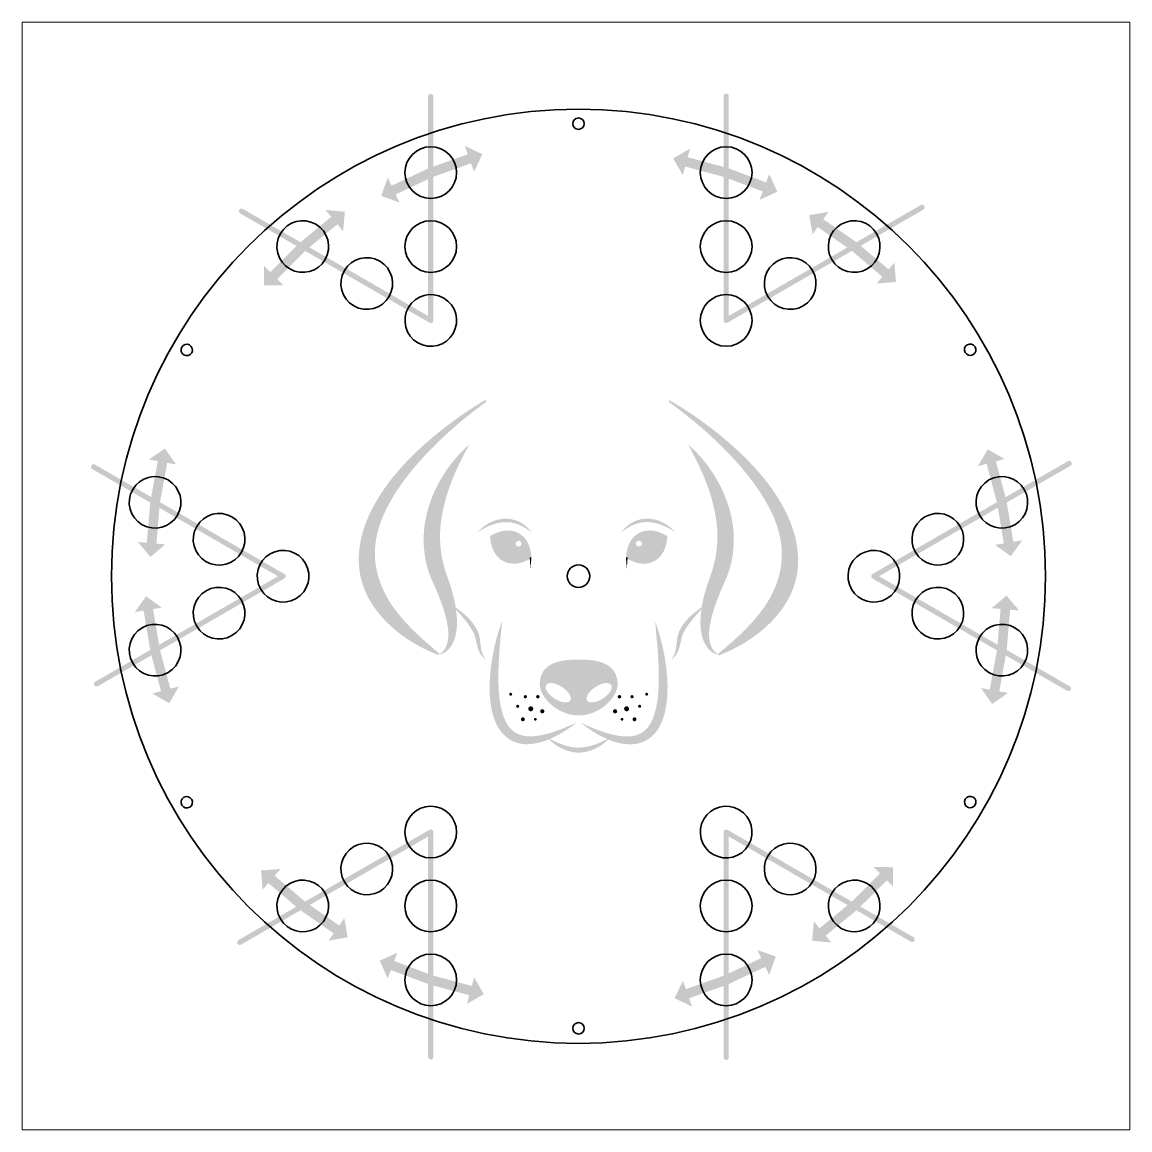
# Paper-space layout 'Layout1' of a CAD drawing. Header units: millimetres. Extents: x 0 to 300, y 0 to 300.
# The model-space entities are those that its viewports show. They can reach past a viewport. Long polylines and large blocks are cut down to what shows.
import ezdxf

# ---------------------------------------------------------------- set-up
doc = ezdxf.new("R2010")
doc.units = ezdxf.units.MM
for name, color, linetype in [('Cut 1', 7, 'Continuous'), ('Cut 2', 7, 'Continuous'), ('Engraving', 7, 'Continuous')]:
    doc.layers.add(name, color=color, linetype=linetype)

msp = doc.modelspace()

# ---------------------------------------------------------------- hatches: boundary and pattern name
at = {"layer": 'Engraving', "true_color": 0x000000, "transparency": 33554687}
h = msp.add_hatch(color=18, dxfattribs=at)
edge = h.paths.add_edge_path(flags=0)
edge.add_spline(control_points=[(59.05, 248.2), (58.71, 248.4), (58.59, 248.83), (58.79, 249.17), (58.98, 249.51), (59.41, 249.62), (59.75, 249.43), (59.75, 249.43), (109.96, 220.44), (109.96, 220.44), (109.96, 220.44), (109.96, 279.87), (109.96, 279.87), (109.96, 280.26), (110.28, 280.58), (110.67, 280.58), (111.06, 280.58), (111.38, 280.26), (111.38, 279.87), (111.38, 279.87), (111.38, 219.21), (111.38, 219.21), (111.38, 218.96), (111.24, 218.73), (111.02, 218.6), (110.8, 218.48), (110.54, 218.48), (110.32, 218.6), (110.32, 218.6), (59.05, 248.2), (59.05, 248.2)], knot_values=[0, 0, 0, 0, 1, 1, 1, 2, 2, 2, 3, 3, 3, 4, 4, 4, 5, 5, 5, 6, 6, 6, 7, 7, 7, 8, 8, 8, 9, 9, 9, 10, 10, 10, 10], degree=3, periodic=1)
h = msp.add_hatch(color=18, dxfattribs=at)
edge = h.paths.add_edge_path(flags=0)
edge.add_spline(control_points=[(189.96, 279.95), (189.96, 280.34), (190.28, 280.65), (190.67, 280.65), (191.06, 280.65), (191.38, 280.34), (191.38, 279.95), (191.38, 279.95), (191.38, 229.02), (191.38, 220.44), (191.38, 220.44), (243.37, 250.46), (243.37, 250.46), (243.71, 250.65), (244.14, 250.54), (244.34, 250.2), (244.53, 249.86), (244.41, 249.43), (244.08, 249.23), (244.08, 249.23), (191.02, 218.6), (191.02, 218.6), (190.8, 218.48), (190.54, 218.48), (190.32, 218.6), (190.1, 218.73), (189.96, 218.96), (189.96, 219.21), (189.96, 219.21), (189.96, 279.95), (189.96, 279.95)], knot_values=[0, 0, 0, 0, 1, 1, 1, 2, 2, 2, 3, 3, 3, 4, 4, 4, 5, 5, 5, 6, 6, 6, 7, 7, 7, 8, 8, 8, 9, 9, 9, 10, 10, 10, 10], degree=3, periodic=1)
for points in [[(111.11, 258.02), (110.23, 260.48), (120.69, 264.21), (119.88, 266.49), (124.64, 264.24), (122.38, 259.48), (121.57, 261.76)], [(190.97, 260.52), (190.29, 258.01), (179.56, 260.89), (178.94, 258.55), (176.3, 263.11), (180.87, 265.74), (180.24, 263.41)], [(110.12, 260.43), (111.22, 258.07), (101.17, 253.35), (102.2, 251.16), (97.24, 252.95), (99.03, 257.9), (100.06, 255.71)], [(190.17, 258.04), (191.09, 260.49), (201.49, 256.59), (202.34, 258.86), (204.52, 254.07), (199.73, 251.88), (200.58, 254.15)], [(76.79, 238.2), (75.14, 240.21), (83.71, 247.27), (82.17, 249.14), (87.41, 248.64), (86.91, 243.39), (85.37, 245.26)], [(226.09, 240.3), (224.6, 238.16), (215.48, 244.51), (214.1, 242.53), (213.17, 247.71), (218.36, 248.64), (216.97, 246.65)], [(75.04, 240.13), (76.89, 238.28), (69.03, 230.43), (70.74, 228.72), (65.47, 228.72), (65.47, 233.99), (67.18, 232.28)], [(224.5, 238.24), (226.19, 240.23), (234.65, 233.03), (236.22, 234.88), (236.65, 229.63), (231.4, 229.2), (232.97, 231.05)], [(37.28, 169.72), (34.72, 170.18), (36.71, 181.11), (34.33, 181.55), (38.66, 184.54), (41.66, 180.21), (39.28, 180.65)], [(266.59, 170.33), (264.08, 169.66), (261.21, 180.39), (258.87, 179.76), (261.51, 184.32), (266.06, 181.69), (263.73, 181.06)], [(34.7, 170.06), (37.3, 169.84), (36.36, 158.77), (38.77, 158.57), (34.74, 155.17), (31.35, 159.2), (33.76, 158.99)], [(264.05, 169.78), (266.62, 170.21), (268.45, 159.25), (270.84, 159.65), (267.78, 155.36), (263.49, 158.42), (265.88, 158.82)], [(137.93, 155.04), (137.69, 151.98), (137.46, 155.04)], [(163.99, 155.04), (163.76, 151.98), (163.52, 155.04)], [(37.29, 130.09), (34.72, 129.66), (32.89, 140.62), (30.5, 140.22), (33.56, 144.5), (37.85, 141.44), (35.46, 141.04)], [(266.64, 129.8), (264.04, 130.02), (264.99, 141.09), (262.57, 141.3), (266.6, 144.69), (269.99, 140.67), (267.58, 140.87)], [(34.75, 129.54), (37.26, 130.21), (40.13, 119.48), (42.47, 120.1), (39.84, 115.54), (35.28, 118.18), (37.61, 118.8)], [(264.06, 130.15), (266.62, 129.68), (264.63, 118.75), (267.01, 118.32), (262.68, 115.32), (259.68, 119.65), (262.06, 119.22)], [(76.84, 61.63), (75.15, 59.64), (66.69, 66.83), (65.12, 64.99), (64.69, 70.24), (69.94, 70.66), (68.38, 68.82)], [(226.3, 59.74), (224.45, 61.58), (232.31, 69.43), (230.6, 71.15), (235.87, 71.14), (235.87, 65.88), (234.16, 67.59)], [(75.25, 59.56), (76.74, 61.7), (85.86, 55.35), (87.24, 57.34), (88.17, 52.15), (82.98, 51.23), (84.37, 53.21)], [(224.55, 61.67), (226.2, 59.65), (217.63, 52.59), (219.17, 50.72), (213.93, 51.23), (214.43, 56.47), (215.97, 54.6)], [(191.22, 39.43), (190.12, 41.79), (200.17, 46.51), (199.15, 48.71), (204.1, 46.92), (202.31, 41.96), (201.28, 44.15)], [(111.17, 41.82), (110.25, 39.38), (99.85, 43.27), (99, 41.01), (96.82, 45.8), (101.61, 47.98), (100.76, 45.72)], [(110.37, 39.34), (111.05, 41.86), (121.78, 38.98), (122.41, 41.31), (125.04, 36.75), (120.47, 34.12), (121.1, 36.46)], [(190.23, 41.84), (191.11, 39.39), (180.65, 35.65), (181.46, 33.37), (176.7, 35.63), (178.96, 40.39), (179.77, 38.11)]]:
    msp.add_hatch(color=18, dxfattribs=at).paths.add_polyline_path(points, flags=0)
h = msp.add_hatch(color=18, dxfattribs=at)
edge = h.paths.add_edge_path(flags=0)
edge.add_spline(control_points=[(125.77, 197.22), (125.77, 197.22), (125.48, 197.03), (124.95, 196.64), (124.43, 196.26), (123.65, 195.68), (122.69, 194.94), (121.73, 194.19), (120.56, 193.28), (119.26, 192.19), (117.95, 191.11), (116.5, 189.85), (114.95, 188.45), (113.41, 187.03), (111.78, 185.49), (110.14, 183.77), (108.5, 182.05), (106.82, 180.19), (105.2, 178.19), (104.41, 177.17), (103.6, 176.15), (102.84, 175.07), (102.45, 174.54), (102.09, 173.98), (101.71, 173.43), (101.52, 173.15), (101.35, 172.87), (101.16, 172.6), (100.99, 172.32), (100.8, 172.04), (100.63, 171.75), (100.46, 171.47), (100.29, 171.19), (100.13, 170.88), (99.96, 170.6), (99.8, 170.3), (99.63, 170.02), (99.3, 169.43), (99.01, 168.83), (98.69, 168.24), (98.54, 167.94), (98.41, 167.64), (98.26, 167.34), (98.26, 167.34), (98.05, 166.88), (98.05, 166.88), (97.97, 166.73), (97.92, 166.58), (97.86, 166.43), (97.86, 166.43), (97.46, 165.51), (97.46, 165.51), (97.46, 165.51), (97.11, 164.58), (97.11, 164.58), (96.67, 163.34), (96.26, 162.07), (96.03, 160.79), (95.88, 160.15), (95.8, 159.51), (95.71, 158.88), (95.67, 158.56), (95.65, 158.24), (95.62, 157.94), (95.6, 157.79), (95.58, 157.62), (95.58, 157.47), (95.58, 157.47), (95.56, 157), (95.56, 157), (95.56, 156.68), (95.52, 156.38), (95.54, 156.05), (95.56, 155.75), (95.56, 155.43), (95.58, 155.13), (95.58, 155.13), (95.58, 154.9), (95.58, 154.9), (95.58, 154.9), (95.63, 154.22), (95.63, 154.22), (95.67, 153.92), (95.67, 153.62), (95.73, 153.32), (95.77, 153.02), (95.82, 152.72), (95.86, 152.43), (95.92, 152.13), (95.97, 151.85), (96.03, 151.55), (96.13, 150.96), (96.31, 150.39), (96.46, 149.83), (97.11, 147.56), (98.09, 145.47), (99.22, 143.56), (99.37, 143.32), (99.5, 143.09), (99.65, 142.85), (99.65, 142.85), (100.56, 141.49), (100.56, 141.49), (100.73, 141.28), (100.88, 141.06), (101.05, 140.85), (101.37, 140.41), (101.67, 140), (102.01, 139.6), (102.18, 139.4), (102.33, 139.21), (102.5, 139), (102.67, 138.81), (102.82, 138.6), (102.99, 138.41), (103.33, 138.04), (103.65, 137.68), (103.97, 137.32), (104.05, 137.23), (104.12, 137.13), (104.22, 137.06), (104.29, 136.96), (104.39, 136.89), (104.46, 136.79), (104.63, 136.62), (104.79, 136.45), (104.96, 136.28), (105.12, 136.11), (105.28, 135.94), (105.43, 135.79), (105.5, 135.72), (105.58, 135.62), (105.65, 135.55), (105.73, 135.47), (105.82, 135.4), (105.9, 135.32), (106.22, 135.02), (106.52, 134.72), (106.82, 134.43), (106.97, 134.28), (107.12, 134.15), (107.26, 134), (107.26, 134), (107.71, 133.6), (107.71, 133.6), (107.99, 133.34), (108.28, 133.07), (108.56, 132.83), (109.09, 132.32), (109.62, 131.91), (110.07, 131.49), (110.54, 131.09), (110.94, 130.72), (111.29, 130.41), (111.65, 130.11), (111.97, 129.85), (112.22, 129.64), (112.73, 129.21), (112.99, 128.98), (112.99, 128.98), (112.99, 128.98), (112.77, 128.6), (112.77, 128.6), (112.77, 128.6), (112.43, 128.74), (111.82, 128.98), (111.52, 129.11), (111.14, 129.26), (110.69, 129.45), (110.24, 129.64), (109.75, 129.89), (109.18, 130.15), (108.62, 130.43), (107.99, 130.72), (107.33, 131.11), (107.01, 131.3), (106.65, 131.49), (106.31, 131.7), (106.14, 131.79), (105.96, 131.91), (105.77, 132.02), (105.6, 132.13), (105.41, 132.24), (105.22, 132.36), (104.48, 132.83), (103.69, 133.34), (102.9, 133.94), (102.69, 134.09), (102.5, 134.24), (102.29, 134.4), (102.2, 134.47), (102.09, 134.55), (101.99, 134.62), (101.9, 134.7), (101.79, 134.79), (101.69, 134.87), (101.28, 135.21), (100.88, 135.55), (100.45, 135.9), (100.03, 136.26), (99.62, 136.66), (99.2, 137.06), (98.77, 137.43), (98.37, 137.87), (97.96, 138.32), (97.75, 138.55), (97.54, 138.75), (97.33, 138.98), (97.14, 139.23), (96.94, 139.45), (96.75, 139.7), (96.54, 139.94), (96.35, 140.19), (96.14, 140.43), (95.96, 140.68), (95.77, 140.96), (95.58, 141.21), (94.07, 143.3), (92.75, 145.79), (91.96, 148.58), (91.79, 149.28), (91.58, 150), (91.48, 150.72), (91.45, 150.9), (91.43, 151.07), (91.39, 151.26), (91.37, 151.45), (91.33, 151.62), (91.31, 151.81), (91.28, 152.19), (91.26, 152.55), (91.22, 152.92), (91.13, 154.41), (91.16, 155.9), (91.35, 157.39), (91.35, 157.39), (91.41, 157.96), (91.41, 157.96), (91.43, 158.15), (91.47, 158.34), (91.5, 158.51), (91.56, 158.87), (91.63, 159.24), (91.69, 159.62), (91.86, 160.34), (92.01, 161.07), (92.24, 161.79), (92.43, 162.51), (92.67, 163.21), (92.92, 163.9), (93.03, 164.26), (93.18, 164.6), (93.31, 164.94), (93.45, 165.28), (93.58, 165.64), (93.73, 165.96), (93.73, 165.96), (94.18, 166.98), (94.18, 166.98), (94.18, 166.98), (94.67, 167.96), (94.67, 167.96), (94.75, 168.13), (94.82, 168.28), (94.92, 168.45), (94.92, 168.45), (95.18, 168.92), (95.18, 168.92), (95.35, 169.24), (95.52, 169.56), (95.71, 169.88), (96.09, 170.51), (96.43, 171.13), (96.82, 171.73), (97.01, 172.04), (97.2, 172.34), (97.41, 172.64), (97.62, 172.94), (97.8, 173.22), (98.01, 173.53), (99.62, 175.87), (101.41, 178), (103.2, 179.98), (105.01, 181.94), (106.84, 183.75), (108.65, 185.37), (110.46, 187), (112.24, 188.47), (113.9, 189.77), (115.56, 191.07), (117.12, 192.22), (118.52, 193.2), (119.92, 194.19), (121.16, 195.02), (122.2, 195.68), (123.24, 196.34), (124.07, 196.85), (124.63, 197.19), (125.2, 197.52), (125.5, 197.69), (125.5, 197.69), (125.5, 197.69), (125.77, 197.22), (125.77, 197.22)], knot_values=[0, 0, 0, 0, 1, 1, 1, 2, 2, 2, 3, 3, 3, 4, 4, 4, 5, 5, 5, 6, 6, 6, 7, 7, 7, 8, 8, 8, 9, 9, 9, 10, 10, 10, 11, 11, 11, 12, 12, 12, 13, 13, 13, 14, 14, 14, 15, 15, 15, 16, 16, 16, 17, 17, 17, 18, 18, 18, 19, 19, 19, 20, 20, 20, 21, 21, 21, 22, 22, 22, 23, 23, 23, 24, 24, 24, 25, 25, 25, 26, 26, 26, 27, 27, 27, 28, 28, 28, 29, 29, 29, 30, 30, 30, 31, 31, 31, 32, 32, 32, 33, 33, 33, 34, 34, 34, 35, 35, 35, 36, 36, 36, 37, 37, 37, 38, 38, 38, 39, 39, 39, 40, 40, 40, 41, 41, 41, 42, 42, 42, 43, 43, 43, 44, 44, 44, 45, 45, 45, 46, 46, 46, 47, 47, 47, 48, 48, 48, 49, 49, 49, 50, 50, 50, 51, 51, 51, 52, 52, 52, 53, 53, 53, 54, 54, 54, 55, 55, 55, 56, 56, 56, 57, 57, 57, 58, 58, 58, 59, 59, 59, 60, 60, 60, 61, 61, 61, 62, 62, 62, 63, 63, 63, 64, 64, 64, 65, 65, 65, 66, 66, 66, 67, 67, 67, 68, 68, 68, 69, 69, 69, 70, 70, 70, 71, 71, 71, 72, 72, 72, 73, 73, 73, 74, 74, 74, 75, 75, 75, 76, 76, 76, 77, 77, 77, 78, 78, 78, 79, 79, 79, 80, 80, 80, 81, 81, 81, 82, 82, 82, 83, 83, 83, 84, 84, 84, 85, 85, 85, 86, 86, 86, 87, 87, 87, 88, 88, 88, 89, 89, 89, 90, 90, 90, 91, 91, 91, 92, 92, 92, 93, 93, 93, 94, 94, 94, 95, 95, 95, 96, 96, 96, 97, 97, 97, 98, 98, 98, 99, 99, 99, 100, 100, 100, 101, 101, 101, 101], degree=3, periodic=1)
h = msp.add_hatch(color=18, dxfattribs=at)
edge = h.paths.add_edge_path(flags=0)
edge.add_spline(control_points=[(175.33, 197.6), (175.33, 197.6), (175.63, 197.43), (176.22, 197.09), (176.78, 196.75), (177.61, 196.26), (178.65, 195.6), (179.69, 194.94), (180.95, 194.13), (182.35, 193.15), (183.76, 192.17), (185.33, 191.03), (187.01, 189.73), (188.69, 188.43), (190.46, 186.98), (192.29, 185.36), (194.12, 183.73), (195.97, 181.94), (197.8, 180), (199.63, 178.03), (201.42, 175.92), (203.06, 173.58), (203.46, 173), (203.88, 172.41), (204.27, 171.81), (204.46, 171.51), (204.67, 171.21), (204.86, 170.9), (205.04, 170.6), (205.23, 170.28), (205.42, 169.98), (206.14, 168.71), (206.84, 167.43), (207.42, 166.07), (207.42, 166.07), (207.65, 165.56), (207.65, 165.56), (207.72, 165.39), (207.78, 165.22), (207.86, 165.05), (207.86, 165.05), (208.27, 164.02), (208.27, 164.02), (208.27, 164.02), (208.63, 162.96), (208.63, 162.96), (208.76, 162.62), (208.86, 162.26), (208.97, 161.9), (208.97, 161.9), (209.14, 161.38), (209.14, 161.38), (209.2, 161.21), (209.25, 161.02), (209.29, 160.83), (209.38, 160.47), (209.46, 160.09), (209.55, 159.73), (209.65, 159.38), (209.7, 159), (209.76, 158.62), (209.76, 158.62), (209.86, 158.07), (209.86, 158.07), (209.89, 157.88), (209.91, 157.7), (209.93, 157.51), (209.97, 157.13), (210.03, 156.77), (210.06, 156.39), (210.08, 156.02), (210.1, 155.64), (210.14, 155.26), (210.18, 154.89), (210.18, 154.51), (210.16, 154.13), (210.16, 154.13), (210.16, 153.56), (210.16, 153.56), (210.16, 153.38), (210.16, 153.19), (210.14, 153), (210.1, 152.62), (210.08, 152.26), (210.04, 151.89), (210.04, 151.89), (210.03, 151.6), (210.03, 151.6), (210.01, 151.51), (210.01, 151.41), (209.99, 151.32), (209.95, 151.13), (209.93, 150.96), (209.89, 150.77), (209.86, 150.58), (209.84, 150.41), (209.8, 150.22), (209.8, 150.22), (209.76, 149.96), (209.76, 149.96), (209.76, 149.96), (209.7, 149.7), (209.7, 149.7), (209.61, 149.34), (209.54, 148.98), (209.44, 148.64), (209.37, 148.28), (209.23, 147.94), (209.12, 147.6), (209.01, 147.26), (208.91, 146.92), (208.78, 146.58), (208.65, 146.26), (208.52, 145.92), (208.38, 145.6), (208.31, 145.43), (208.25, 145.28), (208.18, 145.11), (208.1, 144.96), (208.03, 144.81), (207.95, 144.64), (207.65, 144.02), (207.33, 143.41), (206.97, 142.85), (206.8, 142.56), (206.61, 142.28), (206.44, 142), (206.25, 141.72), (206.06, 141.45), (205.87, 141.19), (205.87, 141.19), (205.31, 140.4), (205.31, 140.4), (205.1, 140.15), (204.91, 139.9), (204.71, 139.66), (204.5, 139.41), (204.31, 139.17), (204.12, 138.94), (204.12, 138.94), (203.5, 138.26), (203.5, 138.26), (203.08, 137.83), (202.69, 137.38), (202.27, 137), (201.86, 136.6), (201.44, 136.21), (201.03, 135.85), (200.61, 135.49), (200.2, 135.15), (199.78, 134.81), (199.69, 134.74), (199.57, 134.64), (199.48, 134.57), (199.37, 134.49), (199.27, 134.41), (199.18, 134.34), (198.97, 134.19), (198.76, 134.04), (198.57, 133.89), (197.78, 133.28), (196.99, 132.77), (196.25, 132.3), (196.06, 132.19), (195.89, 132.07), (195.71, 131.94), (195.52, 131.83), (195.35, 131.74), (195.16, 131.62), (194.8, 131.41), (194.46, 131.23), (194.12, 131.04), (193.46, 130.66), (192.84, 130.36), (192.27, 130.07), (191.71, 129.79), (191.22, 129.55), (190.76, 129.36), (190.31, 129.17), (189.93, 129), (189.63, 128.89), (189.01, 128.62), (188.69, 128.51), (188.69, 128.51), (188.69, 128.51), (188.46, 128.89), (188.46, 128.89), (188.46, 128.89), (188.72, 129.13), (189.23, 129.55), (189.48, 129.77), (189.8, 130.02), (190.16, 130.32), (190.54, 130.62), (190.93, 131), (191.4, 131.4), (191.86, 131.81), (192.39, 132.23), (192.91, 132.74), (193.18, 132.98), (193.46, 133.24), (193.76, 133.51), (193.76, 133.51), (194.22, 133.9), (194.22, 133.9), (194.37, 134.06), (194.52, 134.19), (194.65, 134.34), (194.95, 134.64), (195.25, 134.92), (195.57, 135.24), (195.65, 135.32), (195.72, 135.4), (195.82, 135.47), (195.89, 135.55), (195.97, 135.64), (196.05, 135.72), (196.2, 135.89), (196.37, 136.04), (196.52, 136.21), (196.69, 136.38), (196.84, 136.55), (197.01, 136.72), (197.08, 136.81), (197.18, 136.89), (197.25, 136.98), (197.33, 137.07), (197.4, 137.17), (197.5, 137.24), (197.82, 137.6), (198.16, 137.98), (198.48, 138.36), (199.12, 139.13), (199.8, 139.92), (200.4, 140.79), (200.55, 141), (200.72, 141.23), (200.88, 141.43), (200.88, 141.43), (201.78, 142.79), (201.78, 142.79), (201.91, 143.04), (202.06, 143.26), (202.2, 143.51), (202.33, 143.75), (202.48, 143.98), (202.63, 144.23), (202.76, 144.47), (202.88, 144.73), (203.01, 144.98), (203.06, 145.11), (203.14, 145.23), (203.2, 145.36), (203.2, 145.36), (203.38, 145.73), (203.38, 145.73), (203.5, 146), (203.61, 146.26), (203.74, 146.51), (203.74, 146.51), (203.91, 146.9), (203.91, 146.9), (203.97, 147.04), (204.01, 147.17), (204.06, 147.3), (204.18, 147.56), (204.27, 147.85), (204.38, 148.11), (204.48, 148.38), (204.55, 148.66), (204.65, 148.94), (204.74, 149.22), (204.84, 149.49), (204.89, 149.79), (204.89, 149.79), (205.12, 150.64), (205.12, 150.64), (205.12, 150.64), (205.18, 150.85), (205.18, 150.85), (205.18, 150.85), (205.21, 151.07), (205.21, 151.07), (205.21, 151.07), (205.31, 151.51), (205.31, 151.51), (205.44, 152.09), (205.52, 152.7), (205.59, 153.3), (205.61, 153.45), (205.63, 153.6), (205.63, 153.75), (205.63, 153.75), (205.71, 154.66), (205.71, 154.66), (205.72, 154.81), (205.72, 154.96), (205.72, 155.13), (205.72, 155.43), (205.74, 155.75), (205.74, 156.05), (205.72, 156.38), (205.72, 156.68), (205.71, 157), (205.71, 157.15), (205.71, 157.32), (205.69, 157.47), (205.69, 157.47), (205.63, 157.94), (205.63, 157.94), (205.59, 158.26), (205.57, 158.58), (205.54, 158.9), (205.48, 159.22), (205.44, 159.55), (205.38, 159.87), (205.37, 160.02), (205.33, 160.19), (205.29, 160.34), (205.29, 160.34), (205.2, 160.81), (205.2, 160.81), (205.08, 161.45), (204.88, 162.07), (204.71, 162.71), (204.71, 162.71), (204.4, 163.66), (204.4, 163.66), (204.35, 163.81), (204.31, 163.98), (204.25, 164.13), (204.25, 164.13), (204.08, 164.6), (204.08, 164.6), (203.63, 165.85), (203.04, 167.07), (202.44, 168.26), (202.29, 168.56), (202.12, 168.87), (201.97, 169.15), (201.82, 169.45), (201.65, 169.73), (201.48, 170.04), (201.16, 170.62), (200.8, 171.19), (200.44, 171.77), (199.01, 174.04), (197.44, 176.19), (195.8, 178.19), (194.16, 180.19), (192.46, 182.03), (190.8, 183.75), (189.14, 185.45), (187.5, 187.02), (185.95, 188.41), (184.4, 189.81), (182.93, 191.05), (181.63, 192.15), (180.31, 193.22), (179.14, 194.15), (178.18, 194.88), (177.2, 195.62), (176.42, 196.19), (175.9, 196.58), (175.37, 196.96), (175.07, 197.17), (175.07, 197.17), (175.07, 197.17), (175.33, 197.6), (175.33, 197.6)], knot_values=[0, 0, 0, 0, 1, 1, 1, 2, 2, 2, 3, 3, 3, 4, 4, 4, 5, 5, 5, 6, 6, 6, 7, 7, 7, 8, 8, 8, 9, 9, 9, 10, 10, 10, 11, 11, 11, 12, 12, 12, 13, 13, 13, 14, 14, 14, 15, 15, 15, 16, 16, 16, 17, 17, 17, 18, 18, 18, 19, 19, 19, 20, 20, 20, 21, 21, 21, 22, 22, 22, 23, 23, 23, 24, 24, 24, 25, 25, 25, 26, 26, 26, 27, 27, 27, 28, 28, 28, 29, 29, 29, 30, 30, 30, 31, 31, 31, 32, 32, 32, 33, 33, 33, 34, 34, 34, 35, 35, 35, 36, 36, 36, 37, 37, 37, 38, 38, 38, 39, 39, 39, 40, 40, 40, 41, 41, 41, 42, 42, 42, 43, 43, 43, 44, 44, 44, 45, 45, 45, 46, 46, 46, 47, 47, 47, 48, 48, 48, 49, 49, 49, 50, 50, 50, 51, 51, 51, 52, 52, 52, 53, 53, 53, 54, 54, 54, 55, 55, 55, 56, 56, 56, 57, 57, 57, 58, 58, 58, 59, 59, 59, 60, 60, 60, 61, 61, 61, 62, 62, 62, 63, 63, 63, 64, 64, 64, 65, 65, 65, 66, 66, 66, 67, 67, 67, 68, 68, 68, 69, 69, 69, 70, 70, 70, 71, 71, 71, 72, 72, 72, 73, 73, 73, 74, 74, 74, 75, 75, 75, 76, 76, 76, 77, 77, 77, 78, 78, 78, 79, 79, 79, 80, 80, 80, 81, 81, 81, 82, 82, 82, 83, 83, 83, 84, 84, 84, 85, 85, 85, 86, 86, 86, 87, 87, 87, 88, 88, 88, 89, 89, 89, 90, 90, 90, 91, 91, 91, 92, 92, 92, 93, 93, 93, 94, 94, 94, 95, 95, 95, 96, 96, 96, 97, 97, 97, 98, 98, 98, 99, 99, 99, 100, 100, 100, 101, 101, 101, 102, 102, 102, 103, 103, 103, 104, 104, 104, 105, 105, 105, 106, 106, 106, 107, 107, 107, 108, 108, 108, 109, 109, 109, 110, 110, 110, 111, 111, 111, 112, 112, 112, 113, 113, 113, 114, 114, 114, 115, 115, 115, 116, 116, 116, 117, 117, 117, 118, 118, 118, 119, 119, 119, 120, 120, 120, 121, 121, 121, 122, 122, 122, 123, 123, 123, 123], degree=3, periodic=1)
h = msp.add_hatch(color=18, dxfattribs=at)
edge = h.paths.add_edge_path(flags=0)
edge.add_spline(control_points=[(121.12, 185.58), (121.12, 185.58), (120.99, 185.37), (120.78, 184.98), (120.56, 184.58), (120.24, 184), (119.84, 183.26), (119.45, 182.51), (118.97, 181.62), (118.48, 180.56), (117.97, 179.53), (117.45, 178.34), (116.9, 177.04), (116.35, 175.73), (115.8, 174.32), (115.31, 172.81), (114.82, 171.3), (114.37, 169.7), (114.01, 168.02), (113.65, 166.34), (113.37, 164.62), (113.26, 162.85), (113.14, 161.09), (113.14, 159.3), (113.33, 157.55), (113.33, 157.55), (113.41, 156.88), (113.41, 156.88), (113.41, 156.88), (113.45, 156.55), (113.45, 156.55), (113.45, 156.55), (113.5, 156.22), (113.5, 156.22), (113.58, 155.79), (113.65, 155.36), (113.71, 154.92), (113.8, 154.49), (113.9, 154.05), (113.99, 153.64), (114.03, 153.43), (114.09, 153.21), (114.16, 153), (114.16, 153), (114.5, 151.75), (114.5, 151.75), (114.58, 151.55), (114.65, 151.34), (114.71, 151.13), (114.78, 150.92), (114.84, 150.72), (114.92, 150.51), (114.92, 150.51), (115.01, 150.21), (115.01, 150.21), (115.01, 150.21), (115.03, 150.13), (115.03, 150.13), (115.03, 150.13), (115.12, 149.85), (115.12, 149.85), (115.28, 149.41), (115.45, 148.98), (115.6, 148.55), (115.67, 148.34), (115.75, 148.09), (115.82, 147.87), (115.82, 147.87), (116.05, 147.19), (116.05, 147.19), (116.61, 145.39), (117.05, 143.64), (117.35, 141.94), (117.41, 141.51), (117.48, 141.09), (117.54, 140.68), (117.58, 140.26), (117.63, 139.85), (117.67, 139.43), (117.69, 139.02), (117.73, 138.62), (117.75, 138.23), (117.75, 138.02), (117.75, 137.83), (117.77, 137.62), (117.77, 137.62), (117.77, 137.04), (117.77, 137.04), (117.73, 135.49), (117.5, 134.06), (117.07, 132.85), (116.86, 132.24), (116.6, 131.7), (116.29, 131.21), (115.99, 130.74), (115.67, 130.34), (115.35, 130), (114.69, 129.36), (114.03, 129.04), (113.6, 128.89), (113.37, 128.81), (113.2, 128.77), (113.07, 128.75), (112.95, 128.74), (112.88, 128.74), (112.88, 128.74), (112.88, 128.74), (113.11, 128.83), (113.46, 129.11), (113.63, 129.24), (113.84, 129.43), (114.05, 129.68), (114.26, 129.92), (114.46, 130.21), (114.65, 130.55), (114.84, 130.89), (114.99, 131.28), (115.12, 131.74), (115.24, 132.19), (115.35, 132.68), (115.39, 133.21), (115.41, 133.34), (115.41, 133.47), (115.41, 133.62), (115.41, 133.75), (115.43, 133.9), (115.43, 134.04), (115.43, 134.32), (115.43, 134.62), (115.41, 134.92), (115.39, 135.07), (115.39, 135.23), (115.37, 135.38), (115.35, 135.53), (115.33, 135.7), (115.31, 135.85), (115.29, 136.17), (115.22, 136.49), (115.16, 136.83), (115.11, 137.17), (115.03, 137.51), (114.97, 137.85), (114.9, 138.19), (114.8, 138.55), (114.73, 138.9), (114.63, 139.26), (114.54, 139.62), (114.43, 140), (114.31, 140.36), (114.2, 140.73), (114.09, 141.11), (113.6, 142.62), (112.99, 144.19), (112.33, 145.79), (112.26, 145.98), (112.16, 146.19), (112.09, 146.39), (111.99, 146.6), (111.92, 146.79), (111.82, 147), (111.63, 147.41), (111.45, 147.85), (111.26, 148.26), (111.26, 148.26), (111.16, 148.45), (111.16, 148.45), (111.16, 148.45), (111.16, 148.47), (111.16, 148.47), (111.16, 148.47), (111.12, 148.56), (111.12, 148.56), (111.12, 148.56), (110.97, 148.9), (110.97, 148.9), (110.88, 149.13), (110.79, 149.38), (110.69, 149.6), (110.6, 149.83), (110.5, 150.07), (110.41, 150.3), (110.33, 150.55), (110.26, 150.79), (110.16, 151.02), (110.09, 151.26), (110.01, 151.51), (109.92, 151.75), (109.84, 152), (109.77, 152.24), (109.71, 152.49), (109.58, 152.98), (109.46, 153.49), (109.33, 154), (109.33, 154), (109.05, 155.53), (109.05, 155.53), (109.05, 155.53), (108.99, 155.9), (108.99, 155.9), (108.99, 155.9), (108.95, 156.28), (108.95, 156.28), (108.95, 156.28), (108.88, 157.05), (108.88, 157.05), (108.67, 159.11), (108.71, 161.21), (108.94, 163.21), (109.16, 165.22), (109.62, 167.15), (110.18, 168.98), (110.75, 170.79), (111.45, 172.49), (112.22, 174.04), (112.41, 174.41), (112.6, 174.79), (112.8, 175.17), (113.01, 175.53), (113.2, 175.88), (113.41, 176.24), (113.82, 176.94), (114.22, 177.6), (114.63, 178.22), (115.46, 179.47), (116.28, 180.54), (117.05, 181.47), (117.82, 182.39), (118.54, 183.15), (119.14, 183.77), (119.75, 184.37), (120.26, 184.83), (120.6, 185.13), (120.92, 185.43), (121.12, 185.58), (121.12, 185.58)], knot_values=[0, 0, 0, 0, 1, 1, 1, 2, 2, 2, 3, 3, 3, 4, 4, 4, 5, 5, 5, 6, 6, 6, 7, 7, 7, 8, 8, 8, 9, 9, 9, 10, 10, 10, 11, 11, 11, 12, 12, 12, 13, 13, 13, 14, 14, 14, 15, 15, 15, 16, 16, 16, 17, 17, 17, 18, 18, 18, 19, 19, 19, 20, 20, 20, 21, 21, 21, 22, 22, 22, 23, 23, 23, 24, 24, 24, 25, 25, 25, 26, 26, 26, 27, 27, 27, 28, 28, 28, 29, 29, 29, 30, 30, 30, 31, 31, 31, 32, 32, 32, 33, 33, 33, 34, 34, 34, 35, 35, 35, 36, 36, 36, 37, 37, 37, 38, 38, 38, 39, 39, 39, 40, 40, 40, 41, 41, 41, 42, 42, 42, 43, 43, 43, 44, 44, 44, 45, 45, 45, 46, 46, 46, 47, 47, 47, 48, 48, 48, 49, 49, 49, 50, 50, 50, 51, 51, 51, 52, 52, 52, 53, 53, 53, 54, 54, 54, 55, 55, 55, 56, 56, 56, 57, 57, 57, 58, 58, 58, 59, 59, 59, 60, 60, 60, 61, 61, 61, 62, 62, 62, 63, 63, 63, 64, 64, 64, 65, 65, 65, 66, 66, 66, 67, 67, 67, 68, 68, 68, 69, 69, 69, 70, 70, 70, 71, 71, 71, 72, 72, 72, 73, 73, 73, 74, 74, 74, 75, 75, 75, 76, 76, 76, 77, 77, 77, 78, 78, 78, 78], degree=3, periodic=1)
h = msp.add_hatch(color=18, dxfattribs=at)
edge = h.paths.add_edge_path(flags=0)
edge.add_spline(control_points=[(180.33, 185.58), (180.33, 185.58), (180.52, 185.43), (180.88, 185.13), (181.23, 184.83), (181.73, 184.37), (182.33, 183.77), (182.93, 183.17), (183.65, 182.39), (184.42, 181.47), (185.2, 180.54), (186.01, 179.47), (186.84, 178.22), (187.25, 177.6), (187.65, 176.94), (188.06, 176.24), (188.27, 175.88), (188.46, 175.53), (188.67, 175.17), (188.86, 174.79), (189.05, 174.41), (189.25, 174.04), (190.01, 172.49), (190.71, 170.79), (191.29, 168.98), (191.86, 167.17), (192.31, 165.22), (192.54, 163.21), (192.76, 161.19), (192.8, 159.11), (192.59, 157.05), (192.59, 157.05), (192.52, 156.28), (192.52, 156.28), (192.52, 156.28), (192.48, 155.9), (192.48, 155.9), (192.48, 155.9), (192.42, 155.53), (192.42, 155.53), (192.33, 155.02), (192.25, 154.51), (192.14, 154), (192.03, 153.49), (191.89, 153), (191.76, 152.49), (191.71, 152.24), (191.63, 152), (191.55, 151.75), (191.48, 151.51), (191.4, 151.26), (191.31, 151.02), (191.23, 150.77), (191.14, 150.53), (191.06, 150.3), (190.97, 150.07), (190.88, 149.83), (190.78, 149.6), (190.69, 149.38), (190.59, 149.13), (190.5, 148.9), (190.5, 148.9), (190.35, 148.56), (190.35, 148.56), (190.35, 148.56), (190.31, 148.47), (190.31, 148.47), (190.31, 148.47), (190.31, 148.45), (190.31, 148.45), (190.31, 148.45), (190.22, 148.26), (190.22, 148.26), (190.03, 147.85), (189.84, 147.41), (189.65, 147), (189.55, 146.79), (189.48, 146.58), (189.39, 146.39), (189.31, 146.19), (189.22, 146), (189.14, 145.79), (188.48, 144.19), (187.86, 142.62), (187.39, 141.11), (187.27, 140.73), (187.14, 140.36), (187.05, 140), (186.95, 139.62), (186.84, 139.26), (186.74, 138.9), (186.67, 138.55), (186.57, 138.19), (186.5, 137.85), (186.44, 137.51), (186.37, 137.17), (186.31, 136.83), (186.25, 136.49), (186.2, 136.17), (186.16, 135.85), (186.14, 135.7), (186.12, 135.53), (186.1, 135.38), (186.08, 135.23), (186.08, 135.07), (186.06, 134.92), (186.03, 134.62), (186.05, 134.32), (186.05, 134.04), (186.05, 133.89), (186.06, 133.75), (186.06, 133.62), (186.08, 133.49), (186.06, 133.34), (186.08, 133.21), (186.12, 132.66), (186.23, 132.19), (186.35, 131.74), (186.48, 131.28), (186.65, 130.89), (186.82, 130.55), (187.01, 130.21), (187.22, 129.92), (187.42, 129.68), (187.63, 129.43), (187.82, 129.26), (188.01, 129.11), (188.35, 128.83), (188.59, 128.74), (188.59, 128.74), (188.59, 128.74), (188.54, 128.74), (188.4, 128.75), (188.29, 128.77), (188.1, 128.81), (187.88, 128.89), (187.42, 129.04), (186.78, 129.36), (186.12, 130), (185.8, 130.32), (185.48, 130.72), (185.18, 131.21), (184.89, 131.68), (184.63, 132.23), (184.4, 132.85), (183.97, 134.06), (183.76, 135.49), (183.71, 137.04), (183.69, 137.23), (183.71, 137.43), (183.71, 137.62), (183.71, 137.81), (183.71, 138.02), (183.73, 138.23), (183.74, 138.62), (183.76, 139.02), (183.8, 139.43), (183.84, 139.85), (183.89, 140.26), (183.93, 140.68), (183.99, 141.09), (184.06, 141.51), (184.12, 141.94), (184.42, 143.66), (184.86, 145.39), (185.42, 147.19), (185.42, 147.19), (185.88, 148.55), (185.88, 148.55), (186.03, 148.98), (186.18, 149.41), (186.35, 149.85), (186.35, 149.85), (186.44, 150.13), (186.44, 150.13), (186.44, 150.13), (186.46, 150.21), (186.46, 150.21), (186.46, 150.21), (186.56, 150.51), (186.56, 150.51), (186.63, 150.72), (186.69, 150.92), (186.76, 151.13), (186.84, 151.34), (186.91, 151.55), (186.97, 151.75), (186.97, 151.75), (187.31, 153), (187.31, 153), (187.37, 153.21), (187.44, 153.41), (187.48, 153.64), (187.57, 154.07), (187.67, 154.51), (187.76, 154.92), (187.84, 155.36), (187.89, 155.79), (187.97, 156.22), (187.97, 156.22), (188.03, 156.55), (188.03, 156.55), (188.03, 156.55), (188.06, 156.88), (188.06, 156.88), (188.06, 156.88), (188.14, 157.55), (188.14, 157.55), (188.31, 159.3), (188.33, 161.09), (188.22, 162.85), (188.1, 164.6), (187.82, 166.34), (187.46, 168.02), (187.1, 169.7), (186.65, 171.3), (186.16, 172.81), (185.67, 174.32), (185.12, 175.73), (184.57, 177.04), (184.03, 178.34), (183.48, 179.53), (182.99, 180.56), (182.48, 181.6), (182.01, 182.51), (181.63, 183.26), (181.23, 184), (180.91, 184.58), (180.69, 184.98), (180.46, 185.37), (180.33, 185.58), (180.33, 185.58)], knot_values=[0, 0, 0, 0, 1, 1, 1, 2, 2, 2, 3, 3, 3, 4, 4, 4, 5, 5, 5, 6, 6, 6, 7, 7, 7, 8, 8, 8, 9, 9, 9, 10, 10, 10, 11, 11, 11, 12, 12, 12, 13, 13, 13, 14, 14, 14, 15, 15, 15, 16, 16, 16, 17, 17, 17, 18, 18, 18, 19, 19, 19, 20, 20, 20, 21, 21, 21, 22, 22, 22, 23, 23, 23, 24, 24, 24, 25, 25, 25, 26, 26, 26, 27, 27, 27, 28, 28, 28, 29, 29, 29, 30, 30, 30, 31, 31, 31, 32, 32, 32, 33, 33, 33, 34, 34, 34, 35, 35, 35, 36, 36, 36, 37, 37, 37, 38, 38, 38, 39, 39, 39, 40, 40, 40, 41, 41, 41, 42, 42, 42, 43, 43, 43, 44, 44, 44, 45, 45, 45, 46, 46, 46, 47, 47, 47, 48, 48, 48, 49, 49, 49, 50, 50, 50, 51, 51, 51, 52, 52, 52, 53, 53, 53, 54, 54, 54, 55, 55, 55, 56, 56, 56, 57, 57, 57, 58, 58, 58, 59, 59, 59, 60, 60, 60, 61, 61, 61, 62, 62, 62, 63, 63, 63, 64, 64, 64, 65, 65, 65, 66, 66, 66, 67, 67, 67, 68, 68, 68, 69, 69, 69, 70, 70, 70, 71, 71, 71, 72, 72, 72, 73, 73, 73, 74, 74, 74, 75, 75, 75, 76, 76, 76, 77, 77, 77, 77], degree=3, periodic=1)
h = msp.add_hatch(color=18, dxfattribs=at)
edge = h.paths.add_edge_path(flags=0)
edge.add_spline(control_points=[(20.53, 120.17), (20.19, 119.98), (19.76, 120.09), (19.57, 120.43), (19.37, 120.77), (19.49, 121.2), (19.83, 121.39), (19.83, 121.39), (69.26, 149.93), (69.26, 149.93), (69.26, 149.93), (18.98, 178.96), (18.98, 178.96), (18.64, 179.16), (18.53, 179.59), (18.72, 179.93), (18.92, 180.26), (19.35, 180.38), (19.69, 180.18), (19.69, 180.18), (71.02, 150.54), (71.02, 150.54), (71.24, 150.42), (71.38, 150.18), (71.38, 149.93), (71.38, 149.68), (71.24, 149.45), (71.02, 149.32), (71.02, 149.32), (20.53, 120.17), (20.53, 120.17)], knot_values=[0, 0, 0, 0, 1, 1, 1, 2, 2, 2, 3, 3, 3, 4, 4, 4, 5, 5, 5, 6, 6, 6, 7, 7, 7, 8, 8, 8, 9, 9, 9, 10, 10, 10, 10], degree=3, periodic=1)
h = msp.add_hatch(color=18, dxfattribs=at)
edge = h.paths.add_edge_path(flags=0)
edge.add_spline(control_points=[(283.21, 181.08), (283.55, 181.28), (283.98, 181.16), (284.18, 180.82), (284.37, 180.49), (284.26, 180.06), (283.92, 179.86), (283.92, 179.86), (232.08, 149.93), (232.08, 149.93), (232.08, 149.93), (283.72, 120.12), (283.72, 120.12), (284.05, 119.93), (284.17, 119.49), (283.98, 119.16), (283.78, 118.82), (283.35, 118.7), (283.01, 118.9), (283.01, 118.9), (230.32, 149.32), (230.32, 149.32), (230.1, 149.45), (229.96, 149.68), (229.96, 149.93), (229.96, 150.18), (230.1, 150.42), (230.32, 150.54), (230.32, 150.54), (283.21, 181.08), (283.21, 181.08)], knot_values=[0, 0, 0, 0, 1, 1, 1, 2, 2, 2, 3, 3, 3, 4, 4, 4, 5, 5, 5, 6, 6, 6, 7, 7, 7, 8, 8, 8, 9, 9, 9, 10, 10, 10, 10], degree=3, periodic=1)
h = msp.add_hatch(color=18, dxfattribs=at)
edge = h.paths.add_edge_path(flags=0)
edge.add_spline(control_points=[(123.37, 161.85), (123.37, 161.85), (123.52, 162.05), (123.84, 162.38), (123.99, 162.55), (124.2, 162.73), (124.44, 162.94), (124.56, 163.05), (124.69, 163.15), (124.84, 163.26), (124.97, 163.38), (125.12, 163.49), (125.29, 163.6), (125.61, 163.83), (125.97, 164.05), (126.37, 164.28), (126.77, 164.49), (127.2, 164.71), (127.67, 164.88), (127.9, 164.98), (128.14, 165.05), (128.39, 165.13), (128.63, 165.19), (128.88, 165.28), (129.14, 165.32), (129.65, 165.43), (130.2, 165.49), (130.73, 165.51), (130.99, 165.51), (131.27, 165.51), (131.54, 165.49), (131.8, 165.47), (132.07, 165.45), (132.33, 165.39), (132.46, 165.38), (132.6, 165.36), (132.73, 165.32), (132.86, 165.28), (132.97, 165.24), (133.1, 165.22), (133.24, 165.19), (133.35, 165.17), (133.48, 165.13), (133.6, 165.09), (133.73, 165.04), (133.84, 165), (134.09, 164.92), (134.31, 164.81), (134.52, 164.71), (134.63, 164.66), (134.75, 164.62), (134.84, 164.56), (134.93, 164.51), (135.05, 164.45), (135.14, 164.39), (135.14, 164.39), (135.43, 164.22), (135.43, 164.22), (135.52, 164.17), (135.61, 164.11), (135.69, 164.04), (135.86, 163.9), (136.03, 163.79), (136.2, 163.68), (136.5, 163.43), (136.78, 163.21), (137.01, 162.96), (137.24, 162.73), (137.43, 162.55), (137.58, 162.36), (137.88, 162.02), (138.03, 161.81), (138.03, 161.81), (138.03, 161.81), (137.82, 161.96), (137.44, 162.22), (137.27, 162.36), (137.03, 162.51), (136.78, 162.68), (136.54, 162.87), (136.22, 163.02), (135.9, 163.22), (135.73, 163.32), (135.56, 163.39), (135.37, 163.49), (135.27, 163.53), (135.2, 163.58), (135.1, 163.62), (135.01, 163.66), (134.92, 163.7), (134.82, 163.75), (134.73, 163.79), (134.63, 163.85), (134.52, 163.88), (134.43, 163.92), (134.31, 163.96), (134.22, 164), (134.1, 164.04), (134.01, 164.07), (133.9, 164.11), (133.78, 164.15), (133.67, 164.17), (133.58, 164.21), (133.46, 164.24), (133.35, 164.26), (133.24, 164.3), (133.12, 164.34), (133.01, 164.36), (132.9, 164.38), (132.78, 164.39), (132.67, 164.43), (132.56, 164.45), (132.44, 164.47), (132.33, 164.49), (132.2, 164.51), (131.73, 164.58), (131.24, 164.58), (130.75, 164.58), (130.5, 164.56), (130.26, 164.56), (130.03, 164.53), (129.92, 164.51), (129.78, 164.51), (129.67, 164.49), (129.56, 164.47), (129.43, 164.45), (129.31, 164.43), (129.2, 164.41), (129.07, 164.39), (128.95, 164.36), (128.84, 164.34), (128.73, 164.3), (128.6, 164.28), (128.37, 164.22), (128.14, 164.17), (127.92, 164.09), (127.46, 163.96), (127.05, 163.79), (126.65, 163.64), (126.26, 163.47), (125.88, 163.3), (125.56, 163.13), (125.22, 162.96), (124.92, 162.79), (124.65, 162.64), (124.39, 162.49), (124.16, 162.34), (123.95, 162.22), (123.77, 162.09), (123.61, 162.02), (123.52, 161.94), (123.43, 161.87), (123.37, 161.85), (123.37, 161.85)], knot_values=[0, 0, 0, 0, 1, 1, 1, 2, 2, 2, 3, 3, 3, 4, 4, 4, 5, 5, 5, 6, 6, 6, 7, 7, 7, 8, 8, 8, 9, 9, 9, 10, 10, 10, 11, 11, 11, 12, 12, 12, 13, 13, 13, 14, 14, 14, 15, 15, 15, 16, 16, 16, 17, 17, 17, 18, 18, 18, 19, 19, 19, 20, 20, 20, 21, 21, 21, 22, 22, 22, 23, 23, 23, 24, 24, 24, 25, 25, 25, 26, 26, 26, 27, 27, 27, 28, 28, 28, 29, 29, 29, 30, 30, 30, 31, 31, 31, 32, 32, 32, 33, 33, 33, 34, 34, 34, 35, 35, 35, 36, 36, 36, 37, 37, 37, 38, 38, 38, 39, 39, 39, 40, 40, 40, 41, 41, 41, 42, 42, 42, 43, 43, 43, 44, 44, 44, 45, 45, 45, 46, 46, 46, 47, 47, 47, 48, 48, 48, 49, 49, 49, 50, 50, 50, 51, 51, 51, 51], degree=3, periodic=1)
h = msp.add_hatch(color=18, dxfattribs=at)
edge = h.paths.add_edge_path(flags=0)
edge.add_spline(control_points=[(176.88, 161.85), (176.88, 161.85), (176.82, 161.88), (176.73, 161.96), (176.63, 162.04), (176.48, 162.13), (176.29, 162.24), (176.1, 162.36), (175.88, 162.51), (175.59, 162.66), (175.33, 162.81), (175.03, 162.98), (174.69, 163.15), (174.35, 163.32), (173.97, 163.49), (173.59, 163.66), (173.2, 163.81), (172.78, 163.98), (172.33, 164.11), (172.1, 164.19), (171.88, 164.24), (171.65, 164.3), (171.54, 164.32), (171.42, 164.36), (171.29, 164.38), (171.18, 164.39), (171.07, 164.43), (170.93, 164.45), (170.82, 164.47), (170.69, 164.49), (170.57, 164.51), (170.46, 164.53), (170.33, 164.53), (170.22, 164.55), (169.97, 164.58), (169.73, 164.58), (169.5, 164.6), (169.01, 164.6), (168.54, 164.6), (168.05, 164.53), (167.93, 164.51), (167.8, 164.49), (167.69, 164.47), (167.57, 164.45), (167.46, 164.41), (167.35, 164.39), (167.24, 164.38), (167.12, 164.36), (167.01, 164.32), (166.9, 164.28), (166.78, 164.26), (166.67, 164.22), (166.56, 164.19), (166.44, 164.17), (166.35, 164.13), (166.24, 164.09), (166.14, 164.05), (166.03, 164.02), (165.91, 163.98), (165.82, 163.94), (165.73, 163.9), (165.63, 163.87), (165.52, 163.81), (165.42, 163.77), (165.33, 163.73), (165.24, 163.7), (165.14, 163.64), (165.05, 163.6), (164.95, 163.55), (164.88, 163.51), (164.71, 163.41), (164.52, 163.34), (164.35, 163.24), (164.03, 163.04), (163.73, 162.88), (163.46, 162.7), (163.22, 162.53), (162.97, 162.38), (162.8, 162.24), (162.44, 161.98), (162.22, 161.83), (162.22, 161.83), (162.22, 161.83), (162.37, 162.04), (162.67, 162.38), (162.82, 162.56), (163.01, 162.75), (163.24, 162.98), (163.46, 163.21), (163.74, 163.43), (164.05, 163.7), (164.2, 163.83), (164.37, 163.94), (164.56, 164.05), (164.65, 164.11), (164.73, 164.19), (164.82, 164.24), (164.82, 164.24), (165.1, 164.41), (165.1, 164.41), (165.2, 164.47), (165.31, 164.53), (165.41, 164.58), (165.5, 164.64), (165.61, 164.68), (165.73, 164.73), (165.95, 164.85), (166.16, 164.94), (166.41, 165.02), (166.52, 165.05), (166.65, 165.11), (166.76, 165.15), (166.88, 165.19), (167.01, 165.22), (167.14, 165.24), (167.27, 165.28), (167.39, 165.32), (167.52, 165.34), (167.65, 165.36), (167.78, 165.38), (167.91, 165.41), (168.18, 165.47), (168.44, 165.49), (168.71, 165.51), (168.97, 165.53), (169.25, 165.53), (169.52, 165.53), (170.07, 165.51), (170.59, 165.45), (171.1, 165.34), (171.37, 165.3), (171.61, 165.21), (171.86, 165.15), (172.1, 165.07), (172.35, 165), (172.57, 164.9), (173.05, 164.73), (173.48, 164.51), (173.88, 164.3), (174.27, 164.07), (174.63, 163.85), (174.95, 163.62), (175.12, 163.51), (175.25, 163.39), (175.4, 163.28), (175.54, 163.17), (175.67, 163.05), (175.8, 162.96), (176.05, 162.75), (176.23, 162.56), (176.4, 162.39), (176.73, 162.05), (176.88, 161.85), (176.88, 161.85)], knot_values=[0, 0, 0, 0, 1, 1, 1, 2, 2, 2, 3, 3, 3, 4, 4, 4, 5, 5, 5, 6, 6, 6, 7, 7, 7, 8, 8, 8, 9, 9, 9, 10, 10, 10, 11, 11, 11, 12, 12, 12, 13, 13, 13, 14, 14, 14, 15, 15, 15, 16, 16, 16, 17, 17, 17, 18, 18, 18, 19, 19, 19, 20, 20, 20, 21, 21, 21, 22, 22, 22, 23, 23, 23, 24, 24, 24, 25, 25, 25, 26, 26, 26, 27, 27, 27, 28, 28, 28, 29, 29, 29, 30, 30, 30, 31, 31, 31, 32, 32, 32, 33, 33, 33, 34, 34, 34, 35, 35, 35, 36, 36, 36, 37, 37, 37, 38, 38, 38, 39, 39, 39, 40, 40, 40, 41, 41, 41, 42, 42, 42, 43, 43, 43, 44, 44, 44, 45, 45, 45, 46, 46, 46, 47, 47, 47, 48, 48, 48, 49, 49, 49, 50, 50, 50, 51, 51, 51, 51], degree=3, periodic=1)
h = msp.add_hatch(color=18, dxfattribs=at)
edge = h.paths.add_edge_path(flags=0)
edge.add_spline(control_points=[(126.8, 160.83), (126.8, 160.83), (126.82, 160.85), (126.85, 160.87), (126.89, 160.88), (126.97, 160.94), (127.04, 160.98), (127.12, 161.02), (127.21, 161.07), (127.32, 161.13), (127.38, 161.17), (127.44, 161.19), (127.49, 161.22), (127.55, 161.26), (127.63, 161.28), (127.68, 161.32), (127.95, 161.45), (128.27, 161.6), (128.61, 161.73), (128.95, 161.87), (129.32, 161.98), (129.72, 162.09), (130.49, 162.3), (131.34, 162.38), (132.14, 162.3), (132.95, 162.24), (133.72, 162), (134.42, 161.64), (135.12, 161.26), (135.74, 160.75), (136.23, 160.11), (136.74, 159.47), (137.12, 158.73), (137.38, 157.96), (137.44, 157.75), (137.51, 157.58), (137.55, 157.39), (137.61, 157.21), (137.65, 157.04), (137.68, 156.85), (137.76, 156.49), (137.82, 156.15), (137.85, 155.85), (137.87, 155.7), (137.89, 155.56), (137.89, 155.43), (137.89, 155.3), (137.91, 155.21), (137.91, 155.11), (137.91, 155.11), (137.91, 154.83), (137.91, 154.83), (137.91, 154.83), (137.89, 154.81), (137.85, 154.79), (137.82, 154.77), (137.74, 154.72), (137.66, 154.68), (137.59, 154.64), (137.49, 154.58), (137.38, 154.53), (137.27, 154.45), (137.15, 154.39), (137, 154.34), (136.74, 154.21), (136.42, 154.05), (136.08, 153.92), (135.91, 153.85), (135.74, 153.81), (135.53, 153.73), (135.53, 153.73), (134.97, 153.56), (134.97, 153.56), (134.19, 153.36), (133.34, 153.28), (132.55, 153.36), (131.74, 153.43), (130.97, 153.66), (130.27, 154.04), (129.57, 154.41), (128.95, 154.94), (128.46, 155.58), (127.95, 156.22), (127.57, 156.96), (127.31, 157.73), (127.17, 158.11), (127.06, 158.49), (126.99, 158.85), (126.91, 159.21), (126.85, 159.55), (126.82, 159.85), (126.82, 159.92), (126.8, 160), (126.8, 160.05), (126.8, 160.13), (126.78, 160.19), (126.78, 160.26), (126.78, 160.39), (126.76, 160.49), (126.76, 160.58), (126.76, 160.58), (126.76, 160.79), (126.76, 160.79), (126.8, 160.81), (126.8, 160.83), (126.8, 160.83)], knot_values=[0, 0, 0, 0, 1, 1, 1, 2, 2, 2, 3, 3, 3, 4, 4, 4, 5, 5, 5, 6, 6, 6, 7, 7, 7, 8, 8, 8, 9, 9, 9, 10, 10, 10, 11, 11, 11, 12, 12, 12, 13, 13, 13, 14, 14, 14, 15, 15, 15, 16, 16, 16, 17, 17, 17, 18, 18, 18, 19, 19, 19, 20, 20, 20, 21, 21, 21, 22, 22, 22, 23, 23, 23, 24, 24, 24, 25, 25, 25, 26, 26, 26, 27, 27, 27, 28, 28, 28, 29, 29, 29, 30, 30, 30, 31, 31, 31, 32, 32, 32, 33, 33, 33, 34, 34, 34, 35, 35, 35, 35], degree=3, periodic=1)
edge = h.paths.add_edge_path(flags=0)
edge.add_spline(control_points=[(134.46, 159.55), (134.02, 159.55), (133.66, 159.19), (133.66, 158.75), (133.66, 158.32), (134.02, 157.96), (134.46, 157.96), (134.89, 157.96), (135.25, 158.32), (135.25, 158.75), (135.25, 159.19), (134.89, 159.55), (134.46, 159.55)], knot_values=[0, 0, 0, 0, 1, 1, 1, 2, 2, 2, 3, 3, 3, 4, 4, 4, 4], degree=3, periodic=1)
h = msp.add_hatch(color=18, dxfattribs=at)
edge = h.paths.add_edge_path(flags=0)
edge.add_spline(control_points=[(174.69, 160.83), (174.69, 160.83), (174.69, 160.81), (174.73, 160.79), (174.73, 160.79), (174.73, 160.58), (174.73, 160.58), (174.73, 160.49), (174.71, 160.39), (174.71, 160.26), (174.71, 160.19), (174.69, 160.13), (174.69, 160.05), (174.69, 160), (174.67, 159.92), (174.67, 159.85), (174.63, 159.55), (174.57, 159.21), (174.5, 158.85), (174.42, 158.49), (174.31, 158.11), (174.18, 157.73), (173.91, 156.96), (173.54, 156.22), (173.03, 155.58), (172.54, 154.94), (171.91, 154.41), (171.22, 154.04), (170.52, 153.66), (169.74, 153.43), (168.93, 153.36), (168.14, 153.28), (167.29, 153.36), (166.52, 153.56), (166.52, 153.56), (165.95, 153.73), (165.95, 153.73), (165.74, 153.81), (165.57, 153.85), (165.41, 153.92), (165.07, 154.05), (164.74, 154.21), (164.48, 154.34), (164.33, 154.39), (164.22, 154.45), (164.1, 154.53), (163.99, 154.58), (163.9, 154.64), (163.82, 154.68), (163.74, 154.72), (163.67, 154.77), (163.63, 154.79), (163.59, 154.81), (163.58, 154.83), (163.58, 154.83), (163.58, 154.83), (163.58, 155.11), (163.58, 155.11), (163.58, 155.21), (163.59, 155.3), (163.59, 155.43), (163.59, 155.56), (163.61, 155.7), (163.63, 155.85), (163.67, 156.15), (163.73, 156.49), (163.8, 156.85), (163.84, 157.04), (163.88, 157.21), (163.93, 157.39), (163.97, 157.58), (164.05, 157.75), (164.1, 157.96), (164.37, 158.73), (164.74, 159.47), (165.25, 160.11), (165.74, 160.75), (166.37, 161.26), (167.07, 161.64), (167.76, 162), (168.54, 162.24), (169.35, 162.3), (170.14, 162.38), (170.99, 162.3), (171.76, 162.09), (172.16, 161.98), (172.54, 161.87), (172.88, 161.73), (173.22, 161.6), (173.54, 161.45), (173.8, 161.32), (173.86, 161.28), (173.93, 161.26), (173.99, 161.22), (174.05, 161.19), (174.1, 161.17), (174.16, 161.13), (174.27, 161.07), (174.37, 161.02), (174.44, 160.98), (174.52, 160.94), (174.59, 160.88), (174.63, 160.87), (174.67, 160.85), (174.69, 160.83), (174.69, 160.83)], knot_values=[0, 0, 0, 0, 1, 1, 1, 2, 2, 2, 3, 3, 3, 4, 4, 4, 5, 5, 5, 6, 6, 6, 7, 7, 7, 8, 8, 8, 9, 9, 9, 10, 10, 10, 11, 11, 11, 12, 12, 12, 13, 13, 13, 14, 14, 14, 15, 15, 15, 16, 16, 16, 17, 17, 17, 18, 18, 18, 19, 19, 19, 20, 20, 20, 21, 21, 21, 22, 22, 22, 23, 23, 23, 24, 24, 24, 25, 25, 25, 26, 26, 26, 27, 27, 27, 28, 28, 28, 29, 29, 29, 30, 30, 30, 31, 31, 31, 32, 32, 32, 33, 33, 33, 34, 34, 34, 35, 35, 35, 35], degree=3, periodic=1)
edge = h.paths.add_edge_path(flags=0)
edge.add_spline(control_points=[(167.03, 159.55), (166.59, 159.55), (166.24, 159.19), (166.24, 158.75), (166.24, 158.32), (166.59, 157.96), (167.03, 157.96), (167.47, 157.96), (167.82, 158.32), (167.82, 158.75), (167.82, 159.19), (167.47, 159.55), (167.03, 159.55)], knot_values=[0, 0, 0, 0, 1, 1, 1, 2, 2, 2, 3, 3, 3, 4, 4, 4, 4], degree=3, periodic=1)
h = msp.add_hatch(color=18, dxfattribs=at)
edge = h.paths.add_edge_path(flags=0)
edge.add_spline(control_points=[(122.2, 134.75), (122.2, 134.75), (122.18, 134.77), (122.18, 134.77), (122.18, 134.77), (121.99, 135.11), (121.99, 135.11), (121.75, 135.57), (121.46, 136.02), (121.16, 136.45), (121.01, 136.66), (120.86, 136.87), (120.71, 137.09), (120.56, 137.3), (120.41, 137.51), (120.24, 137.7), (119.94, 138.09), (119.61, 138.47), (119.31, 138.83), (119.01, 139.19), (118.73, 139.53), (118.45, 139.83), (118.18, 140.15), (117.94, 140.43), (117.71, 140.68), (117.48, 140.92), (117.29, 141.15), (117.14, 141.34), (116.99, 141.53), (116.88, 141.68), (116.78, 141.77), (116.78, 141.87), (116.75, 141.92), (116.75, 141.92), (116.75, 141.92), (116.92, 141.81), (116.92, 141.81), (117.03, 141.73), (117.18, 141.64), (117.39, 141.49), (117.6, 141.36), (117.82, 141.19), (118.11, 140.98), (118.37, 140.77), (118.69, 140.55), (119.01, 140.28), (119.33, 140.02), (119.67, 139.73), (120.03, 139.41), (120.39, 139.09), (120.75, 138.73), (121.11, 138.36), (121.46, 137.98), (121.82, 137.55), (122.14, 137.11), (122.48, 136.66), (122.78, 136.19), (123.07, 135.68), (123.07, 135.68), (123.28, 135.3), (123.28, 135.3), (123.28, 135.3), (123.29, 135.28), (123.29, 135.28), (123.29, 135.28), (123.31, 135.23), (123.31, 135.23), (123.31, 135.23), (123.33, 135.19), (123.33, 135.19), (123.33, 135.19), (123.44, 134.9), (123.44, 134.9), (123.5, 134.79), (123.56, 134.62), (123.6, 134.49), (123.6, 134.49), (123.67, 134.26), (123.67, 134.26), (123.67, 134.26), (123.73, 134.06), (123.73, 134.06), (123.88, 133.51), (123.97, 132.96), (124.03, 132.45), (124.11, 131.94), (124.16, 131.45), (124.22, 131), (124.26, 130.77), (124.27, 130.55), (124.31, 130.34), (124.33, 130.23), (124.35, 130.13), (124.37, 130.04), (124.39, 129.94), (124.41, 129.85), (124.44, 129.74), (124.54, 129.36), (124.65, 129.02), (124.77, 128.72), (124.9, 128.43), (125.03, 128.17), (125.16, 127.98), (125.27, 127.77), (125.41, 127.64), (125.5, 127.55), (125.58, 127.45), (125.63, 127.4), (125.63, 127.4), (125.63, 127.4), (125.58, 127.43), (125.46, 127.49), (125.35, 127.57), (125.18, 127.66), (124.99, 127.83), (124.8, 127.98), (124.6, 128.21), (124.37, 128.49), (124.27, 128.64), (124.16, 128.79), (124.07, 128.96), (123.97, 129.13), (123.88, 129.32), (123.78, 129.51), (123.61, 129.91), (123.46, 130.34), (123.33, 130.81), (123.2, 131.28), (123.09, 131.77), (122.97, 132.26), (122.86, 132.75), (122.75, 133.26), (122.6, 133.74), (122.6, 133.74), (122.54, 133.92), (122.54, 133.92), (122.54, 133.92), (122.48, 134.09), (122.48, 134.09), (122.44, 134.21), (122.41, 134.3), (122.35, 134.43), (122.35, 134.43), (122.26, 134.62), (122.26, 134.62), (122.26, 134.62), (122.22, 134.72), (122.22, 134.72), (122.22, 134.72), (122.2, 134.75), (122.2, 134.75), (122.2, 134.75), (122.2, 134.77), (122.2, 134.77), (122.2, 134.77), (122.18, 134.79), (122.2, 134.75)], knot_values=[0, 0, 0, 0, 1, 1, 1, 2, 2, 2, 3, 3, 3, 4, 4, 4, 5, 5, 5, 6, 6, 6, 7, 7, 7, 8, 8, 8, 9, 9, 9, 10, 10, 10, 11, 11, 11, 12, 12, 12, 13, 13, 13, 14, 14, 14, 15, 15, 15, 16, 16, 16, 17, 17, 17, 18, 18, 18, 19, 19, 19, 20, 20, 20, 21, 21, 21, 22, 22, 22, 23, 23, 23, 24, 24, 24, 25, 25, 25, 26, 26, 26, 27, 27, 27, 28, 28, 28, 29, 29, 29, 30, 30, 30, 31, 31, 31, 32, 32, 32, 33, 33, 33, 34, 34, 34, 35, 35, 35, 36, 36, 36, 37, 37, 37, 38, 38, 38, 39, 39, 39, 40, 40, 40, 41, 41, 41, 42, 42, 42, 43, 43, 43, 44, 44, 44, 45, 45, 45, 46, 46, 46, 47, 47, 47, 48, 48, 48, 49, 49, 49, 50, 50, 50, 51, 51, 51, 52, 52, 52, 52], degree=3, periodic=1)
h = msp.add_hatch(color=18, dxfattribs=at)
edge = h.paths.add_edge_path(flags=0)
edge.add_spline(control_points=[(179.16, 134.75), (179.16, 134.75), (179.14, 134.72), (179.14, 134.72), (179.14, 134.72), (179.1, 134.62), (179.1, 134.62), (179.1, 134.62), (179.01, 134.43), (179.01, 134.43), (178.95, 134.3), (178.91, 134.21), (178.88, 134.09), (178.88, 134.09), (178.82, 133.92), (178.82, 133.92), (178.82, 133.92), (178.76, 133.74), (178.76, 133.74), (178.61, 133.26), (178.5, 132.75), (178.39, 132.26), (178.27, 131.77), (178.16, 131.28), (178.03, 130.81), (177.9, 130.34), (177.76, 129.91), (177.57, 129.51), (177.5, 129.3), (177.39, 129.13), (177.29, 128.96), (177.2, 128.79), (177.08, 128.64), (176.99, 128.49), (176.78, 128.21), (176.57, 127.98), (176.37, 127.83), (176.2, 127.66), (176.01, 127.57), (175.9, 127.49), (175.78, 127.41), (175.73, 127.4), (175.73, 127.4), (175.73, 127.4), (175.76, 127.45), (175.86, 127.55), (175.93, 127.64), (176.07, 127.77), (176.2, 127.98), (176.33, 128.17), (176.46, 128.43), (176.59, 128.72), (176.71, 129.02), (176.84, 129.36), (176.91, 129.74), (176.93, 129.83), (176.95, 129.92), (176.99, 130.04), (177.01, 130.13), (177.03, 130.24), (177.05, 130.34), (177.08, 130.55), (177.12, 130.77), (177.14, 131), (177.2, 131.47), (177.27, 131.96), (177.33, 132.45), (177.4, 132.96), (177.48, 133.51), (177.63, 134.06), (177.63, 134.06), (177.69, 134.26), (177.69, 134.26), (177.69, 134.26), (177.76, 134.49), (177.76, 134.49), (177.82, 134.64), (177.86, 134.79), (177.91, 134.9), (177.91, 134.9), (178.03, 135.19), (178.03, 135.19), (178.03, 135.19), (178.05, 135.23), (178.05, 135.23), (178.05, 135.23), (178.06, 135.28), (178.06, 135.28), (178.06, 135.28), (178.08, 135.3), (178.08, 135.3), (178.08, 135.3), (178.29, 135.68), (178.29, 135.68), (178.57, 136.17), (178.88, 136.66), (179.22, 137.11), (179.56, 137.57), (179.9, 137.98), (180.25, 138.36), (180.61, 138.75), (180.97, 139.09), (181.33, 139.41), (181.69, 139.73), (182.03, 140.04), (182.35, 140.28), (182.67, 140.55), (182.97, 140.77), (183.25, 140.98), (183.52, 141.19), (183.76, 141.36), (183.97, 141.49), (184.16, 141.62), (184.33, 141.73), (184.44, 141.81), (184.65, 141.89), (184.71, 141.92), (184.71, 141.92), (184.71, 141.92), (184.67, 141.87), (184.57, 141.77), (184.5, 141.68), (184.37, 141.53), (184.22, 141.34), (184.06, 141.15), (183.88, 140.92), (183.65, 140.68), (183.42, 140.43), (183.18, 140.13), (182.91, 139.83), (182.65, 139.53), (182.37, 139.19), (182.05, 138.83), (181.74, 138.47), (181.44, 138.09), (181.12, 137.7), (180.97, 137.51), (180.82, 137.3), (180.65, 137.09), (180.5, 136.89), (180.35, 136.68), (180.2, 136.45), (179.9, 136.02), (179.63, 135.58), (179.37, 135.11), (179.37, 135.11), (179.18, 134.77), (179.18, 134.77), (179.18, 134.77), (179.16, 134.75), (179.16, 134.75), (179.18, 134.79), (179.16, 134.77), (179.16, 134.77), (179.16, 134.77), (179.16, 134.75), (179.16, 134.75)], knot_values=[0, 0, 0, 0, 1, 1, 1, 2, 2, 2, 3, 3, 3, 4, 4, 4, 5, 5, 5, 6, 6, 6, 7, 7, 7, 8, 8, 8, 9, 9, 9, 10, 10, 10, 11, 11, 11, 12, 12, 12, 13, 13, 13, 14, 14, 14, 15, 15, 15, 16, 16, 16, 17, 17, 17, 18, 18, 18, 19, 19, 19, 20, 20, 20, 21, 21, 21, 22, 22, 22, 23, 23, 23, 24, 24, 24, 25, 25, 25, 26, 26, 26, 27, 27, 27, 28, 28, 28, 29, 29, 29, 30, 30, 30, 31, 31, 31, 32, 32, 32, 33, 33, 33, 34, 34, 34, 35, 35, 35, 36, 36, 36, 37, 37, 37, 38, 38, 38, 39, 39, 39, 40, 40, 40, 41, 41, 41, 42, 42, 42, 43, 43, 43, 44, 44, 44, 45, 45, 45, 46, 46, 46, 47, 47, 47, 48, 48, 48, 49, 49, 49, 50, 50, 50, 51, 51, 51, 52, 52, 52, 52], degree=3, periodic=1)
h = msp.add_hatch(color=18, dxfattribs=at)
edge = h.paths.add_edge_path(flags=0)
edge.add_spline(control_points=[(129.99, 137.57), (129.99, 137.57), (129.92, 136.77), (129.77, 135.38), (129.69, 134.68), (129.61, 133.83), (129.52, 132.87), (129.43, 131.91), (129.33, 130.81), (129.26, 129.62), (129.18, 128.43), (129.1, 127.15), (129.05, 125.81), (128.99, 124.45), (128.97, 123.04), (128.99, 121.57), (129.01, 120.83), (129.03, 120.09), (129.07, 119.34), (129.12, 118.6), (129.18, 117.85), (129.26, 117.09), (129.29, 116.72), (129.35, 116.34), (129.41, 115.98), (129.43, 115.79), (129.46, 115.6), (129.5, 115.42), (129.54, 115.23), (129.56, 115.04), (129.6, 114.87), (129.73, 114.13), (129.92, 113.4), (130.14, 112.7), (130.35, 111.98), (130.63, 111.32), (130.94, 110.68), (131.01, 110.53), (131.09, 110.36), (131.18, 110.21), (131.18, 110.21), (131.44, 109.76), (131.44, 109.76), (131.44, 109.76), (131.73, 109.34), (131.73, 109.34), (131.82, 109.19), (131.94, 109.08), (132.05, 108.94), (132.48, 108.43), (132.95, 108), (133.5, 107.64), (134.05, 107.3), (134.63, 107.06), (135.24, 106.87), (135.39, 106.83), (135.56, 106.79), (135.71, 106.76), (135.86, 106.72), (136.03, 106.7), (136.18, 106.68), (136.18, 106.68), (136.43, 106.64), (136.43, 106.64), (136.5, 106.62), (136.6, 106.62), (136.67, 106.62), (136.84, 106.6), (136.99, 106.59), (137.16, 106.59), (137.33, 106.57), (137.48, 106.59), (137.65, 106.59), (137.82, 106.59), (137.97, 106.57), (138.14, 106.59), (138.31, 106.6), (138.46, 106.6), (138.63, 106.62), (138.8, 106.64), (138.95, 106.64), (139.1, 106.66), (140.39, 106.79), (141.61, 107.08), (142.73, 107.42), (142.86, 107.45), (143.01, 107.49), (143.14, 107.53), (143.27, 107.57), (143.41, 107.62), (143.54, 107.66), (143.8, 107.76), (144.07, 107.83), (144.31, 107.91), (144.82, 108.09), (145.29, 108.26), (145.75, 108.43), (146.2, 108.6), (146.61, 108.77), (147.01, 108.92), (147.41, 109.09), (147.75, 109.25), (148.07, 109.38), (148.71, 109.64), (149.22, 109.87), (149.56, 110.02), (149.9, 110.17), (150.09, 110.25), (150.09, 110.25), (150.09, 110.25), (149.93, 110.11), (149.63, 109.89), (149.48, 109.77), (149.29, 109.62), (149.09, 109.47), (148.97, 109.4), (148.86, 109.3), (148.73, 109.21), (148.59, 109.11), (148.46, 109.02), (148.31, 108.92), (148.03, 108.72), (147.69, 108.51), (147.35, 108.26), (146.99, 108.04), (146.59, 107.79), (146.18, 107.53), (145.75, 107.28), (145.29, 107.02), (144.8, 106.76), (144.56, 106.62), (144.29, 106.51), (144.03, 106.38), (143.9, 106.32), (143.76, 106.25), (143.63, 106.19), (143.5, 106.13), (143.35, 106.08), (143.22, 106), (142.09, 105.49), (140.82, 105.04), (139.39, 104.74), (139.22, 104.7), (139.03, 104.66), (138.84, 104.64), (138.65, 104.62), (138.46, 104.59), (138.27, 104.55), (138.09, 104.51), (137.9, 104.51), (137.71, 104.49), (137.52, 104.47), (137.31, 104.45), (137.12, 104.45), (136.73, 104.45), (136.33, 104.43), (135.92, 104.49), (135.92, 104.49), (135.29, 104.55), (135.29, 104.55), (135.29, 104.55), (134.67, 104.66), (134.67, 104.66), (133.84, 104.85), (132.99, 105.15), (132.22, 105.6), (132.03, 105.72), (131.84, 105.85), (131.65, 105.98), (131.56, 106.04), (131.46, 106.11), (131.37, 106.19), (131.37, 106.19), (131.1, 106.4), (131.1, 106.4), (130.92, 106.53), (130.77, 106.7), (130.6, 106.85), (130.6, 106.85), (130.35, 107.09), (130.35, 107.09), (130.27, 107.17), (130.2, 107.26), (130.12, 107.34), (129.97, 107.51), (129.82, 107.68), (129.69, 107.85), (129.69, 107.85), (129.29, 108.4), (129.29, 108.4), (129.29, 108.4), (128.94, 108.96), (128.94, 108.96), (128.82, 109.15), (128.73, 109.36), (128.61, 109.55), (128.22, 110.34), (127.88, 111.13), (127.63, 111.96), (127.12, 113.6), (126.86, 115.26), (126.73, 116.89), (126.65, 117.7), (126.63, 118.51), (126.61, 119.3), (126.61, 120.09), (126.61, 120.87), (126.65, 121.64), (126.78, 124.7), (127.24, 127.51), (127.73, 129.87), (127.97, 131.06), (128.24, 132.13), (128.48, 133.07), (128.73, 134.02), (128.99, 134.85), (129.2, 135.51), (129.41, 136.19), (129.6, 136.7), (129.73, 137.06), (129.92, 137.4), (129.99, 137.57), (129.99, 137.57)], knot_values=[0, 0, 0, 0, 1, 1, 1, 2, 2, 2, 3, 3, 3, 4, 4, 4, 5, 5, 5, 6, 6, 6, 7, 7, 7, 8, 8, 8, 9, 9, 9, 10, 10, 10, 11, 11, 11, 12, 12, 12, 13, 13, 13, 14, 14, 14, 15, 15, 15, 16, 16, 16, 17, 17, 17, 18, 18, 18, 19, 19, 19, 20, 20, 20, 21, 21, 21, 22, 22, 22, 23, 23, 23, 24, 24, 24, 25, 25, 25, 26, 26, 26, 27, 27, 27, 28, 28, 28, 29, 29, 29, 30, 30, 30, 31, 31, 31, 32, 32, 32, 33, 33, 33, 34, 34, 34, 35, 35, 35, 36, 36, 36, 37, 37, 37, 38, 38, 38, 39, 39, 39, 40, 40, 40, 41, 41, 41, 42, 42, 42, 43, 43, 43, 44, 44, 44, 45, 45, 45, 46, 46, 46, 47, 47, 47, 48, 48, 48, 49, 49, 49, 50, 50, 50, 51, 51, 51, 52, 52, 52, 53, 53, 53, 54, 54, 54, 55, 55, 55, 56, 56, 56, 57, 57, 57, 58, 58, 58, 59, 59, 59, 60, 60, 60, 61, 61, 61, 62, 62, 62, 63, 63, 63, 64, 64, 64, 65, 65, 65, 66, 66, 66, 67, 67, 67, 68, 68, 68, 69, 69, 69, 70, 70, 70, 71, 71, 71, 72, 72, 72, 73, 73, 73, 74, 74, 74, 74], degree=3, periodic=1)
h = msp.add_hatch(color=18, dxfattribs=at)
edge = h.paths.add_edge_path(flags=0)
edge.add_spline(control_points=[(171.46, 137.57), (171.46, 137.57), (171.54, 137.38), (171.67, 137.02), (171.8, 136.66), (171.99, 136.15), (172.2, 135.47), (172.4, 134.79), (172.67, 133.98), (172.91, 133.04), (173.16, 132.09), (173.42, 131.02), (173.67, 129.83), (174.16, 127.45), (174.59, 124.66), (174.74, 121.6), (174.78, 120.85), (174.8, 120.06), (174.78, 119.26), (174.76, 118.47), (174.74, 117.66), (174.67, 116.85), (174.54, 115.23), (174.25, 113.57), (173.76, 111.92), (173.52, 111.11), (173.18, 110.3), (172.78, 109.51), (172.67, 109.32), (172.57, 109.11), (172.46, 108.92), (172.46, 108.92), (172.1, 108.36), (172.1, 108.36), (172.1, 108.36), (171.71, 107.81), (171.71, 107.81), (171.57, 107.62), (171.42, 107.47), (171.27, 107.3), (171.2, 107.23), (171.12, 107.13), (171.05, 107.06), (171.05, 107.06), (170.8, 106.81), (170.8, 106.81), (170.63, 106.66), (170.48, 106.49), (170.29, 106.36), (170.29, 106.36), (170.03, 106.15), (170.03, 106.15), (169.93, 106.08), (169.86, 106.02), (169.74, 105.94), (169.56, 105.81), (169.37, 105.7), (169.18, 105.57), (168.41, 105.11), (167.56, 104.81), (166.73, 104.62), (166.73, 104.62), (166.1, 104.51), (166.1, 104.51), (165.9, 104.47), (165.69, 104.47), (165.48, 104.45), (165.07, 104.4), (164.67, 104.42), (164.27, 104.42), (164.08, 104.42), (163.88, 104.43), (163.69, 104.45), (163.5, 104.47), (163.31, 104.47), (163.12, 104.51), (162.93, 104.55), (162.74, 104.57), (162.56, 104.6), (162.37, 104.62), (162.2, 104.66), (162.01, 104.7), (160.58, 105), (159.31, 105.45), (158.18, 105.96), (158.05, 106.02), (157.9, 106.09), (157.76, 106.15), (157.63, 106.23), (157.5, 106.28), (157.37, 106.34), (157.1, 106.47), (156.86, 106.6), (156.59, 106.72), (156.1, 106.98), (155.65, 107.25), (155.22, 107.49), (154.8, 107.76), (154.41, 107.98), (154.05, 108.23), (153.69, 108.47), (153.37, 108.68), (153.08, 108.89), (152.93, 108.98), (152.8, 109.08), (152.67, 109.17), (152.54, 109.26), (152.42, 109.36), (152.31, 109.43), (152.09, 109.6), (151.92, 109.74), (151.76, 109.85), (151.46, 110.08), (151.31, 110.21), (151.31, 110.21), (151.31, 110.21), (151.5, 110.13), (151.84, 109.98), (152.18, 109.83), (152.69, 109.6), (153.33, 109.34), (153.65, 109.21), (154.01, 109.06), (154.39, 108.89), (154.78, 108.74), (155.2, 108.57), (155.65, 108.4), (156.1, 108.23), (156.58, 108.06), (157.08, 107.87), (157.33, 107.79), (157.59, 107.7), (157.86, 107.62), (157.99, 107.59), (158.12, 107.53), (158.25, 107.49), (158.39, 107.45), (158.54, 107.42), (158.67, 107.38), (159.78, 107.04), (161.01, 106.77), (162.29, 106.62), (162.44, 106.6), (162.61, 106.59), (162.76, 106.59), (162.93, 106.57), (163.08, 106.57), (163.25, 106.55), (163.42, 106.53), (163.58, 106.55), (163.74, 106.55), (163.74, 106.55), (164.24, 106.55), (164.24, 106.55), (164.41, 106.57), (164.56, 106.59), (164.73, 106.59), (164.8, 106.59), (164.9, 106.59), (164.97, 106.6), (164.97, 106.6), (165.22, 106.64), (165.22, 106.64), (165.37, 106.68), (165.54, 106.68), (165.69, 106.72), (165.84, 106.76), (165.99, 106.79), (166.16, 106.83), (166.76, 107.02), (167.37, 107.26), (167.9, 107.6), (168.42, 107.96), (168.91, 108.4), (169.35, 108.91), (169.44, 109.04), (169.57, 109.15), (169.67, 109.3), (169.67, 109.3), (169.95, 109.72), (169.95, 109.72), (169.95, 109.72), (170.22, 110.17), (170.22, 110.17), (170.31, 110.32), (170.39, 110.47), (170.46, 110.64), (170.78, 111.28), (171.05, 111.94), (171.25, 112.66), (171.48, 113.36), (171.67, 114.09), (171.8, 114.83), (171.84, 115.02), (171.88, 115.21), (171.9, 115.38), (171.93, 115.57), (171.97, 115.75), (171.99, 115.94), (172.05, 116.32), (172.1, 116.7), (172.14, 117.06), (172.24, 117.81), (172.29, 118.57), (172.33, 119.3), (172.37, 120.06), (172.4, 120.79), (172.4, 121.53), (172.42, 122.98), (172.4, 124.41), (172.35, 125.77), (172.29, 127.13), (172.22, 128.41), (172.14, 129.58), (172.07, 130.77), (171.97, 131.87), (171.88, 132.83), (171.78, 133.79), (171.71, 134.64), (171.63, 135.34), (171.54, 136.77), (171.46, 137.57), (171.46, 137.57)], knot_values=[0, 0, 0, 0, 1, 1, 1, 2, 2, 2, 3, 3, 3, 4, 4, 4, 5, 5, 5, 6, 6, 6, 7, 7, 7, 8, 8, 8, 9, 9, 9, 10, 10, 10, 11, 11, 11, 12, 12, 12, 13, 13, 13, 14, 14, 14, 15, 15, 15, 16, 16, 16, 17, 17, 17, 18, 18, 18, 19, 19, 19, 20, 20, 20, 21, 21, 21, 22, 22, 22, 23, 23, 23, 24, 24, 24, 25, 25, 25, 26, 26, 26, 27, 27, 27, 28, 28, 28, 29, 29, 29, 30, 30, 30, 31, 31, 31, 32, 32, 32, 33, 33, 33, 34, 34, 34, 35, 35, 35, 36, 36, 36, 37, 37, 37, 38, 38, 38, 39, 39, 39, 40, 40, 40, 41, 41, 41, 42, 42, 42, 43, 43, 43, 44, 44, 44, 45, 45, 45, 46, 46, 46, 47, 47, 47, 48, 48, 48, 49, 49, 49, 50, 50, 50, 51, 51, 51, 52, 52, 52, 53, 53, 53, 54, 54, 54, 55, 55, 55, 56, 56, 56, 57, 57, 57, 58, 58, 58, 59, 59, 59, 60, 60, 60, 61, 61, 61, 62, 62, 62, 63, 63, 63, 64, 64, 64, 65, 65, 65, 66, 66, 66, 67, 67, 67, 68, 68, 68, 69, 69, 69, 70, 70, 70, 71, 71, 71, 72, 72, 72, 73, 73, 73, 74, 74, 74, 74], degree=3, periodic=1)
h = msp.add_hatch(color=18, dxfattribs=at)
edge = h.paths.add_edge_path(flags=0)
edge.add_spline(control_points=[(161.27, 120.62), (161.27, 117.26), (156.56, 112.21), (150.73, 112.23), (144.9, 112.23), (140.18, 117.28), (140.18, 120.62), (140.18, 126.13), (144.9, 127.38), (150.73, 127.38), (156.56, 127.38), (161.27, 126.13), (161.27, 120.62)], knot_values=[0, 0, 0, 0, 1, 1, 1, 2, 2, 2, 3, 3, 3, 4, 4, 4, 4], degree=3, periodic=1)
edge = h.paths.add_edge_path(flags=0)
edge.add_spline(control_points=[(157.29, 116.82), (159.09, 117.98), (160.09, 119.63), (159.53, 120.5), (158.97, 121.36), (157.06, 121.12), (155.26, 119.95), (153.46, 118.79), (152.45, 117.14), (153.01, 116.27), (153.57, 115.41), (155.49, 115.65), (157.29, 116.82)], knot_values=[0, 0, 0, 0, 1, 1, 1, 2, 2, 2, 3, 3, 3, 4, 4, 4, 4], degree=3, periodic=1)
edge = h.paths.add_edge_path(flags=0)
edge.add_spline(control_points=[(146.2, 119.96), (144.4, 121.13), (142.48, 121.37), (141.92, 120.5), (141.36, 119.64), (142.37, 117.99), (144.17, 116.82), (145.97, 115.66), (147.88, 115.41), (148.44, 116.28), (149, 117.14), (148, 118.79), (146.2, 119.96)], knot_values=[0, 0, 0, 0, 1, 1, 1, 2, 2, 2, 3, 3, 3, 4, 4, 4, 4], degree=3, periodic=1)
h = msp.add_hatch(color=18, dxfattribs=at)
edge = h.paths.add_edge_path(flags=0)
edge.add_spline(control_points=[(132.31, 118.4), (132.54, 118.4), (132.73, 118.21), (132.73, 117.98), (132.73, 117.75), (132.54, 117.57), (132.31, 117.57), (132.08, 117.57), (131.9, 117.75), (131.9, 117.98), (131.9, 118.21), (132.08, 118.4), (132.31, 118.4)], knot_values=[0, 0, 0, 0, 1, 1, 1, 2, 2, 2, 3, 3, 3, 4, 4, 4, 4], degree=3, periodic=1)
h = msp.add_hatch(color=18, dxfattribs=at)
edge = h.paths.add_edge_path(flags=0)
edge.add_spline(control_points=[(136.27, 117.75), (136.52, 117.75), (136.73, 117.55), (136.73, 117.3), (136.73, 117.05), (136.52, 116.85), (136.27, 116.85), (136.02, 116.85), (135.82, 117.05), (135.82, 117.3), (135.82, 117.55), (136.02, 117.75), (136.27, 117.75)], knot_values=[0, 0, 0, 0, 1, 1, 1, 2, 2, 2, 3, 3, 3, 4, 4, 4, 4], degree=3, periodic=1)
h = msp.add_hatch(color=18, dxfattribs=at)
edge = h.paths.add_edge_path(flags=0)
edge.add_spline(control_points=[(139.67, 117.79), (139.94, 117.79), (140.16, 117.57), (140.16, 117.3), (140.16, 117.03), (139.94, 116.81), (139.67, 116.81), (139.4, 116.81), (139.18, 117.03), (139.18, 117.3), (139.18, 117.57), (139.4, 117.79), (139.67, 117.79)], knot_values=[0, 0, 0, 0, 1, 1, 1, 2, 2, 2, 3, 3, 3, 4, 4, 4, 4], degree=3, periodic=1)
h = msp.add_hatch(color=18, dxfattribs=at)
edge = h.paths.add_edge_path(flags=0)
edge.add_spline(control_points=[(161.78, 117.79), (162.05, 117.79), (162.27, 117.57), (162.27, 117.3), (162.27, 117.03), (162.05, 116.81), (161.78, 116.81), (161.51, 116.81), (161.29, 117.03), (161.29, 117.3), (161.29, 117.57), (161.51, 117.79), (161.78, 117.79)], knot_values=[0, 0, 0, 0, 1, 1, 1, 2, 2, 2, 3, 3, 3, 4, 4, 4, 4], degree=3, periodic=1)
h = msp.add_hatch(color=18, dxfattribs=at)
edge = h.paths.add_edge_path(flags=0)
edge.add_spline(control_points=[(165.18, 117.75), (165.43, 117.75), (165.63, 117.55), (165.63, 117.3), (165.63, 117.05), (165.43, 116.85), (165.18, 116.85), (164.93, 116.85), (164.73, 117.05), (164.73, 117.3), (164.73, 117.55), (164.93, 117.75), (165.18, 117.75)], knot_values=[0, 0, 0, 0, 1, 1, 1, 2, 2, 2, 3, 3, 3, 4, 4, 4, 4], degree=3, periodic=1)
h = msp.add_hatch(color=18, dxfattribs=at)
edge = h.paths.add_edge_path(flags=0)
edge.add_spline(control_points=[(169.14, 118.4), (169.37, 118.4), (169.56, 118.21), (169.56, 117.98), (169.56, 117.75), (169.37, 117.57), (169.14, 117.57), (168.91, 117.57), (168.73, 117.75), (168.73, 117.98), (168.73, 118.21), (168.91, 118.4), (169.14, 118.4)], knot_values=[0, 0, 0, 0, 1, 1, 1, 2, 2, 2, 3, 3, 3, 4, 4, 4, 4], degree=3, periodic=1)
h = msp.add_hatch(color=18, dxfattribs=at)
edge = h.paths.add_edge_path(flags=0)
edge.add_spline(control_points=[(134.22, 115.15), (134.46, 115.15), (134.65, 114.96), (134.65, 114.72), (134.65, 114.48), (134.46, 114.28), (134.22, 114.28), (133.98, 114.28), (133.78, 114.48), (133.78, 114.72), (133.78, 114.96), (133.98, 115.15), (134.22, 115.15)], knot_values=[0, 0, 0, 0, 1, 1, 1, 2, 2, 2, 3, 3, 3, 4, 4, 4, 4], degree=3, periodic=1)
h = msp.add_hatch(color=18, dxfattribs=at)
edge = h.paths.add_edge_path(flags=0)
edge.add_spline(control_points=[(137.75, 114.72), (138.12, 114.72), (138.43, 114.41), (138.43, 114.04), (138.43, 113.66), (138.12, 113.36), (137.75, 113.36), (137.37, 113.36), (137.07, 113.66), (137.07, 114.04), (137.07, 114.41), (137.37, 114.72), (137.75, 114.72)], knot_values=[0, 0, 0, 0, 1, 1, 1, 2, 2, 2, 3, 3, 3, 4, 4, 4, 4], degree=3, periodic=1)
h = msp.add_hatch(color=18, dxfattribs=at)
edge = h.paths.add_edge_path(flags=0)
edge.add_spline(control_points=[(163.71, 114.72), (164.08, 114.72), (164.39, 114.41), (164.39, 114.04), (164.39, 113.66), (164.08, 113.36), (163.71, 113.36), (163.33, 113.36), (163.03, 113.66), (163.03, 114.04), (163.03, 114.41), (163.33, 114.72), (163.71, 114.72)], knot_values=[0, 0, 0, 0, 1, 1, 1, 2, 2, 2, 3, 3, 3, 4, 4, 4, 4], degree=3, periodic=1)
h = msp.add_hatch(color=18, dxfattribs=at)
edge = h.paths.add_edge_path(flags=0)
edge.add_spline(control_points=[(167.24, 115.15), (167.47, 115.15), (167.67, 114.96), (167.67, 114.72), (167.67, 114.48), (167.47, 114.28), (167.24, 114.28), (167, 114.28), (166.8, 114.48), (166.8, 114.72), (166.8, 114.96), (167, 115.15), (167.24, 115.15)], knot_values=[0, 0, 0, 0, 1, 1, 1, 2, 2, 2, 3, 3, 3, 4, 4, 4, 4], degree=3, periodic=1)
h = msp.add_hatch(color=18, dxfattribs=at)
edge = h.paths.add_edge_path(flags=0)
edge.add_spline(control_points=[(135.6, 111.72), (135.89, 111.72), (136.12, 111.48), (136.12, 111.19), (136.12, 110.9), (135.89, 110.66), (135.6, 110.66), (135.3, 110.66), (135.07, 110.9), (135.07, 111.19), (135.07, 111.48), (135.3, 111.72), (135.6, 111.72)], knot_values=[0, 0, 0, 0, 1, 1, 1, 2, 2, 2, 3, 3, 3, 4, 4, 4, 4], degree=3, periodic=1)
h = msp.add_hatch(color=18, dxfattribs=at)
edge = h.paths.add_edge_path(flags=0)
edge.add_spline(control_points=[(138.99, 111.59), (139.21, 111.59), (139.39, 111.41), (139.39, 111.19), (139.39, 110.97), (139.21, 110.79), (138.99, 110.79), (138.77, 110.79), (138.6, 110.97), (138.6, 111.19), (138.6, 111.41), (138.77, 111.59), (138.99, 111.59)], knot_values=[0, 0, 0, 0, 1, 1, 1, 2, 2, 2, 3, 3, 3, 4, 4, 4, 4], degree=3, periodic=1)
h = msp.add_hatch(color=18, dxfattribs=at)
edge = h.paths.add_edge_path(flags=0)
edge.add_spline(control_points=[(140.86, 113.92), (141.17, 113.92), (141.43, 113.67), (141.43, 113.36), (141.43, 113.05), (141.17, 112.79), (140.86, 112.79), (140.55, 112.79), (140.29, 113.05), (140.29, 113.36), (140.29, 113.67), (140.55, 113.92), (140.86, 113.92)], knot_values=[0, 0, 0, 0, 1, 1, 1, 2, 2, 2, 3, 3, 3, 4, 4, 4, 4], degree=3, periodic=1)
h = msp.add_hatch(color=18, dxfattribs=at)
edge = h.paths.add_edge_path(flags=0)
edge.add_spline(control_points=[(160.59, 113.92), (160.91, 113.92), (161.16, 113.67), (161.16, 113.36), (161.16, 113.05), (160.91, 112.79), (160.59, 112.79), (160.28, 112.79), (160.03, 113.05), (160.03, 113.36), (160.03, 113.67), (160.28, 113.92), (160.59, 113.92)], knot_values=[0, 0, 0, 0, 1, 1, 1, 2, 2, 2, 3, 3, 3, 4, 4, 4, 4], degree=3, periodic=1)
h = msp.add_hatch(color=18, dxfattribs=at)
edge = h.paths.add_edge_path(flags=0)
edge.add_spline(control_points=[(162.46, 111.59), (162.68, 111.59), (162.86, 111.41), (162.86, 111.19), (162.86, 110.97), (162.68, 110.79), (162.46, 110.79), (162.24, 110.79), (162.07, 110.97), (162.07, 111.19), (162.07, 111.41), (162.24, 111.59), (162.46, 111.59)], knot_values=[0, 0, 0, 0, 1, 1, 1, 2, 2, 2, 3, 3, 3, 4, 4, 4, 4], degree=3, periodic=1)
h = msp.add_hatch(color=18, dxfattribs=at)
edge = h.paths.add_edge_path(flags=0)
edge.add_spline(control_points=[(165.86, 111.72), (166.15, 111.72), (166.39, 111.48), (166.39, 111.19), (166.39, 110.9), (166.15, 110.66), (165.86, 110.66), (165.57, 110.66), (165.33, 110.9), (165.33, 111.19), (165.33, 111.48), (165.57, 111.72), (165.86, 111.72)], knot_values=[0, 0, 0, 0, 1, 1, 1, 2, 2, 2, 3, 3, 3, 4, 4, 4, 4], degree=3, periodic=1)
h = msp.add_hatch(color=18, dxfattribs=at)
edge = h.paths.add_edge_path(flags=0)
edge.add_spline(control_points=[(150.22, 103.53), (150.22, 103.53), (150.73, 103.57), (150.73, 103.57), (150.73, 103.57), (150.73, 102.17), (150.73, 102.17), (150.73, 102.17), (150.1, 102.19), (150.1, 102.19), (149.78, 102.23), (149.48, 102.28), (149.18, 102.32), (149.18, 102.32), (148.73, 102.4), (148.73, 102.4), (148.58, 102.42), (148.44, 102.47), (148.29, 102.51), (148.01, 102.59), (147.73, 102.68), (147.44, 102.76), (146.9, 102.96), (146.37, 103.15), (145.92, 103.42), (145.69, 103.53), (145.46, 103.66), (145.24, 103.77), (145.03, 103.91), (144.82, 104.04), (144.63, 104.17), (144.24, 104.42), (143.92, 104.7), (143.63, 104.93), (143.35, 105.17), (143.12, 105.4), (142.93, 105.59), (142.75, 105.76), (142.61, 105.93), (142.52, 106.04), (142.43, 106.15), (142.39, 106.21), (142.39, 106.21), (142.39, 106.21), (142.46, 106.17), (142.58, 106.09), (142.69, 106.02), (142.88, 105.93), (143.1, 105.79), (143.33, 105.66), (143.63, 105.53), (143.93, 105.36), (144.26, 105.23), (144.61, 105.04), (145.01, 104.87), (145.22, 104.77), (145.42, 104.7), (145.63, 104.6), (145.86, 104.53), (146.09, 104.43), (146.31, 104.36), (146.76, 104.17), (147.27, 104.08), (147.78, 103.91), (148.31, 103.81), (148.84, 103.66), (149.39, 103.62), (149.67, 103.6), (149.93, 103.57), (150.22, 103.53)], knot_values=[0, 0, 0, 0, 1, 1, 1, 2, 2, 2, 3, 3, 3, 4, 4, 4, 5, 5, 5, 6, 6, 6, 7, 7, 7, 8, 8, 8, 9, 9, 9, 10, 10, 10, 11, 11, 11, 12, 12, 12, 13, 13, 13, 14, 14, 14, 15, 15, 15, 16, 16, 16, 17, 17, 17, 18, 18, 18, 19, 19, 19, 20, 20, 20, 21, 21, 21, 22, 22, 22, 23, 23, 23, 23], degree=3, periodic=1)
h = msp.add_hatch(color=18, dxfattribs=at)
edge = h.paths.add_edge_path(flags=0)
edge.add_spline(control_points=[(151.24, 103.53), (151.52, 103.57), (151.78, 103.6), (152.07, 103.62), (152.61, 103.66), (153.14, 103.81), (153.67, 103.91), (154.18, 104.08), (154.69, 104.17), (155.14, 104.36), (155.37, 104.43), (155.59, 104.53), (155.82, 104.6), (156.03, 104.7), (156.24, 104.77), (156.44, 104.87), (156.84, 105.04), (157.2, 105.23), (157.52, 105.36), (157.82, 105.53), (158.12, 105.66), (158.35, 105.79), (158.58, 105.93), (158.76, 106.02), (158.88, 106.09), (158.99, 106.17), (159.07, 106.21), (159.07, 106.21), (159.07, 106.21), (159.03, 106.15), (158.93, 106.04), (158.84, 105.93), (158.71, 105.76), (158.52, 105.59), (158.33, 105.4), (158.1, 105.17), (157.82, 104.93), (157.54, 104.7), (157.22, 104.42), (156.82, 104.17), (156.63, 104.04), (156.42, 103.91), (156.22, 103.77), (155.99, 103.66), (155.76, 103.53), (155.54, 103.42), (155.08, 103.15), (154.56, 102.96), (154.01, 102.76), (153.73, 102.68), (153.44, 102.59), (153.16, 102.51), (153.01, 102.47), (152.88, 102.42), (152.73, 102.4), (152.73, 102.4), (152.27, 102.32), (152.27, 102.32), (151.97, 102.28), (151.67, 102.23), (151.35, 102.19), (151.35, 102.19), (150.73, 102.17), (150.73, 102.17), (150.73, 102.17), (150.73, 103.57), (150.73, 103.57), (150.73, 103.57), (151.24, 103.53), (151.24, 103.53)], knot_values=[0, 0, 0, 0, 1, 1, 1, 2, 2, 2, 3, 3, 3, 4, 4, 4, 5, 5, 5, 6, 6, 6, 7, 7, 7, 8, 8, 8, 9, 9, 9, 10, 10, 10, 11, 11, 11, 12, 12, 12, 13, 13, 13, 14, 14, 14, 15, 15, 15, 16, 16, 16, 17, 17, 17, 18, 18, 18, 19, 19, 19, 20, 20, 20, 21, 21, 21, 22, 22, 22, 23, 23, 23, 23], degree=3, periodic=1)
h = msp.add_hatch(color=18, dxfattribs=at)
edge = h.paths.add_edge_path(flags=0)
edge.add_spline(control_points=[(111.38, 19.74), (111.38, 19.35), (111.06, 19.03), (110.67, 19.03), (110.28, 19.03), (109.96, 19.35), (109.96, 19.74), (109.96, 19.74), (109.96, 79.43), (109.96, 79.43), (109.96, 79.43), (59.3, 50.17), (59.3, 50.17), (58.96, 49.98), (58.53, 50.1), (58.33, 50.43), (58.14, 50.77), (58.25, 51.2), (58.59, 51.4), (58.59, 51.4), (110.32, 81.26), (110.32, 81.26), (110.54, 81.39), (110.8, 81.39), (111.02, 81.26), (111.24, 81.14), (111.38, 80.9), (111.38, 80.65), (111.38, 80.65), (111.38, 19.74), (111.38, 19.74)], knot_values=[0, 0, 0, 0, 1, 1, 1, 2, 2, 2, 3, 3, 3, 4, 4, 4, 5, 5, 5, 6, 6, 6, 7, 7, 7, 8, 8, 8, 9, 9, 9, 10, 10, 10, 10], degree=3, periodic=1)
h = msp.add_hatch(color=18, dxfattribs=at)
edge = h.paths.add_edge_path(flags=0)
edge.add_spline(control_points=[(241.42, 52.17), (241.76, 51.97), (241.87, 51.54), (241.68, 51.2), (241.48, 50.86), (241.05, 50.75), (240.71, 50.94), (240.71, 50.94), (191.38, 79.43), (191.38, 79.43), (191.38, 79.43), (191.38, 19.64), (191.38, 19.64), (191.38, 19.25), (191.06, 18.93), (190.67, 18.93), (190.28, 18.93), (189.96, 19.25), (189.96, 19.64), (189.96, 19.64), (189.96, 80.65), (189.96, 80.65), (189.96, 80.9), (190.1, 81.14), (190.32, 81.26), (190.54, 81.39), (190.8, 81.39), (191.02, 81.26), (191.02, 81.26), (241.42, 52.17), (241.42, 52.17)], knot_values=[0, 0, 0, 0, 1, 1, 1, 2, 2, 2, 3, 3, 3, 4, 4, 4, 5, 5, 5, 6, 6, 6, 7, 7, 7, 8, 8, 8, 9, 9, 9, 10, 10, 10, 10], degree=3, periodic=1)

# ---------------------------------------------------------------- linework, layer by layer
at = {"layer": 'Cut 1', "color": 18, "linetype": 'Continuous', "lineweight": 35, "true_color": 0x000000}
for points in [[(150.65, 274.05), (151.5, 274.05), (152.2, 273.36), (152.2, 272.5), (152.2, 271.64), (151.5, 270.95), (150.65, 270.95), (149.79, 270.95), (149.1, 271.64), (149.1, 272.5), (149.1, 273.36), (149.79, 274.05), (150.65, 274.05)], [(110.67, 266.25), (114.53, 266.25), (117.67, 263.11), (117.67, 259.25), (117.67, 255.39), (114.53, 252.25), (110.67, 252.25), (106.81, 252.25), (103.67, 255.39), (103.67, 259.25), (103.67, 263.11), (106.81, 266.25), (110.67, 266.25)], [(190.67, 266.25), (194.53, 266.25), (197.67, 263.11), (197.67, 259.25), (197.67, 255.39), (194.53, 252.25), (190.67, 252.25), (186.81, 252.25), (183.67, 255.39), (183.67, 259.25), (183.67, 263.11), (186.81, 266.25), (190.67, 266.25)], [(69.94, 242.73), (71.87, 246.08), (76.15, 247.23), (79.5, 245.29), (82.84, 243.36), (83.99, 239.08), (82.06, 235.73), (80.13, 232.39), (75.84, 231.24), (72.5, 233.17), (69.15, 235.1), (68, 239.39), (69.94, 242.73)], [(110.67, 246.23), (114.53, 246.23), (117.67, 243.1), (117.67, 239.23), (117.67, 235.37), (114.53, 232.23), (110.67, 232.23), (106.81, 232.23), (103.67, 235.37), (103.67, 239.23), (103.67, 243.1), (106.81, 246.23), (110.67, 246.23)], [(190.67, 246.23), (194.53, 246.23), (197.67, 243.1), (197.67, 239.23), (197.67, 235.37), (194.53, 232.23), (190.67, 232.23), (186.81, 232.23), (183.67, 235.37), (183.67, 239.23), (183.67, 243.1), (186.81, 246.23), (190.67, 246.23)], [(231.4, 242.73), (233.34, 239.39), (232.19, 235.1), (228.84, 233.17), (225.5, 231.24), (221.21, 232.39), (219.28, 235.73), (217.35, 239.08), (218.5, 243.36), (221.84, 245.29), (225.19, 247.23), (229.47, 246.08), (231.4, 242.73)], [(87.27, 232.72), (89.2, 236.07), (93.49, 237.22), (96.83, 235.29), (100.18, 233.35), (101.33, 229.07), (99.4, 225.72), (97.46, 222.38), (93.18, 221.23), (89.83, 223.16), (86.49, 225.09), (85.34, 229.38), (87.27, 232.72)], [(214.07, 232.72), (216, 229.38), (214.85, 225.09), (211.51, 223.16), (208.16, 221.23), (203.88, 222.38), (201.94, 225.72), (200.01, 229.07), (201.16, 233.35), (204.51, 235.29), (207.85, 237.22), (212.14, 236.07), (214.07, 232.72)], [(104.61, 222.71), (106.54, 226.06), (110.82, 227.21), (114.17, 225.28), (117.52, 223.34), (118.66, 219.06), (116.73, 215.71), (114.8, 212.37), (110.52, 211.22), (107.17, 213.15), (103.82, 215.08), (102.68, 219.37), (104.61, 222.71)], [(190.67, 226.21), (194.53, 226.21), (197.67, 223.08), (197.67, 219.21), (197.67, 215.35), (194.53, 212.21), (190.67, 212.21), (186.81, 212.21), (183.67, 215.35), (183.67, 219.21), (183.67, 223.08), (186.81, 226.21), (190.67, 226.21)], [(258.09, 212.05), (258.52, 211.31), (258.26, 210.36), (257.52, 209.93), (256.78, 209.5), (255.83, 209.76), (255.4, 210.5), (254.98, 211.24), (255.23, 212.19), (255.97, 212.61), (256.71, 213.04), (257.66, 212.79), (258.09, 212.05)], [(43.23, 212), (43.65, 212.74), (44.6, 213), (45.34, 212.57), (46.09, 212.14), (46.34, 211.19), (45.91, 210.45), (45.48, 209.71), (44.54, 209.46), (43.79, 209.89), (43.05, 210.31), (42.8, 211.26), (43.23, 212)], [(29.94, 173.45), (31.87, 176.8), (36.15, 177.94), (39.5, 176.01), (42.84, 174.08), (43.99, 169.8), (42.06, 166.45), (40.13, 163.1), (35.84, 161.96), (32.5, 163.89), (29.15, 165.82), (28, 170.1), (29.94, 173.45)], [(271.4, 173.45), (273.34, 170.1), (272.19, 165.82), (268.84, 163.89), (265.5, 161.96), (261.21, 163.1), (259.28, 166.45), (257.35, 169.8), (258.5, 174.08), (261.84, 176.01), (265.19, 177.94), (269.47, 176.8), (271.4, 173.45)], [(47.27, 163.44), (49.2, 166.79), (53.49, 167.94), (56.83, 166), (60.18, 164.07), (61.33, 159.79), (59.4, 156.44), (57.46, 153.1), (53.18, 151.95), (49.83, 153.88), (46.49, 155.81), (45.34, 160.1), (47.27, 163.44)], [(254.07, 163.44), (256, 160.1), (254.85, 155.81), (251.51, 153.88), (248.16, 151.95), (243.88, 153.1), (241.94, 156.44), (240.01, 159.79), (241.16, 164.07), (244.51, 166), (247.85, 167.94), (252.14, 166.79), (254.07, 163.44)], [(64.61, 146.43), (62.68, 149.78), (63.82, 154.06), (67.17, 155.99), (70.52, 157.93), (74.8, 156.78), (76.73, 153.43), (78.66, 150.09), (77.52, 145.8), (74.17, 143.87), (70.82, 141.94), (66.54, 143.09), (64.61, 146.43)], [(236.73, 153.43), (238.66, 150.09), (237.52, 145.8), (234.17, 143.87), (230.82, 141.94), (226.54, 143.09), (224.61, 146.43), (222.68, 149.78), (223.82, 154.06), (227.17, 155.99), (230.52, 157.93), (234.8, 156.78), (236.73, 153.43)], [(150.67, 152.98), (152.35, 152.98), (153.72, 151.62), (153.72, 149.93), (153.72, 148.25), (152.35, 146.88), (150.67, 146.88), (148.99, 146.88), (147.62, 148.25), (147.62, 149.93), (147.62, 151.62), (148.99, 152.98), (150.67, 152.98)], [(47.27, 136.42), (45.34, 139.77), (46.49, 144.05), (49.83, 145.99), (53.18, 147.92), (57.46, 146.77), (59.4, 143.42), (61.33, 140.08), (60.18, 135.79), (56.83, 133.86), (53.49, 131.93), (49.2, 133.08), (47.27, 136.42)], [(254.07, 136.42), (252.14, 133.08), (247.85, 131.93), (244.51, 133.86), (241.16, 135.79), (240.01, 140.08), (241.94, 143.42), (243.88, 146.77), (248.16, 147.92), (251.51, 145.99), (254.85, 144.05), (256, 139.77), (254.07, 136.42)], [(29.94, 126.41), (28, 129.76), (29.15, 134.04), (32.5, 135.98), (35.84, 137.91), (40.13, 136.76), (42.06, 133.41), (43.99, 130.07), (42.84, 125.78), (39.5, 123.85), (36.15, 121.92), (31.87, 123.07), (29.94, 126.41)], [(271.4, 126.41), (269.47, 123.07), (265.19, 121.92), (261.84, 123.85), (258.5, 125.78), (257.35, 130.07), (259.28, 133.41), (261.21, 136.76), (265.5, 137.91), (268.84, 135.98), (272.19, 134.04), (273.34, 129.76), (271.4, 126.41)], [(43.25, 87.95), (42.82, 88.69), (43.08, 89.64), (43.82, 90.07), (44.56, 90.5), (45.51, 90.24), (45.94, 89.5), (46.36, 88.76), (46.11, 87.81), (45.37, 87.39), (44.63, 86.96), (43.68, 87.21), (43.25, 87.95)], [(258.11, 88), (257.69, 87.26), (256.74, 87), (256, 87.43), (255.25, 87.86), (255, 88.81), (255.43, 89.55), (255.86, 90.29), (256.8, 90.54), (257.55, 90.11), (258.29, 89.69), (258.54, 88.74), (258.11, 88)], [(110.67, 73.65), (106.81, 73.65), (103.67, 76.79), (103.67, 80.65), (103.67, 84.51), (106.81, 87.65), (110.67, 87.65), (114.53, 87.65), (117.67, 84.51), (117.67, 80.65), (117.67, 76.79), (114.53, 73.65), (110.67, 73.65)], [(196.73, 77.15), (194.8, 73.8), (190.52, 72.66), (187.17, 74.59), (183.82, 76.52), (182.68, 80.8), (184.61, 84.15), (186.54, 87.5), (190.82, 88.64), (194.17, 86.71), (197.52, 84.78), (198.66, 80.5), (196.73, 77.15)], [(87.27, 67.14), (85.34, 70.49), (86.49, 74.77), (89.83, 76.7), (93.18, 78.64), (97.46, 77.49), (99.4, 74.14), (101.33, 70.8), (100.18, 66.51), (96.83, 64.58), (93.49, 62.65), (89.2, 63.8), (87.27, 67.14)], [(214.07, 67.14), (212.14, 63.8), (207.85, 62.65), (204.51, 64.58), (201.16, 66.51), (200.01, 70.8), (201.94, 74.14), (203.88, 77.49), (208.16, 78.64), (211.51, 76.7), (214.85, 74.77), (216, 70.49), (214.07, 67.14)], [(69.94, 57.13), (68, 60.48), (69.15, 64.76), (72.5, 66.69), (75.84, 68.63), (80.13, 67.48), (82.06, 64.13), (83.99, 60.79), (82.84, 56.5), (79.5, 54.57), (76.15, 52.64), (71.87, 53.79), (69.94, 57.13)], [(110.67, 53.63), (106.81, 53.63), (103.67, 56.77), (103.67, 60.63), (103.67, 64.5), (106.81, 67.63), (110.67, 67.63), (114.53, 67.63), (117.67, 64.5), (117.67, 60.63), (117.67, 56.77), (114.53, 53.63), (110.67, 53.63)], [(190.67, 53.63), (186.81, 53.63), (183.67, 56.77), (183.67, 60.63), (183.67, 64.5), (186.81, 67.63), (190.67, 67.63), (194.53, 67.63), (197.67, 64.5), (197.67, 60.63), (197.67, 56.77), (194.53, 53.63), (190.67, 53.63)], [(231.4, 57.13), (229.47, 53.79), (225.19, 52.64), (221.84, 54.57), (218.5, 56.5), (217.35, 60.79), (219.28, 64.13), (221.21, 67.48), (225.5, 68.63), (228.84, 66.69), (232.19, 64.76), (233.34, 60.48), (231.4, 57.13)], [(110.67, 33.61), (106.81, 33.61), (103.67, 36.75), (103.67, 40.61), (103.67, 44.48), (106.81, 47.61), (110.67, 47.61), (114.53, 47.61), (117.67, 44.48), (117.67, 40.61), (117.67, 36.75), (114.53, 33.61), (110.67, 33.61)], [(190.67, 33.61), (186.81, 33.61), (183.67, 36.75), (183.67, 40.61), (183.67, 44.48), (186.81, 47.61), (190.67, 47.61), (194.53, 47.61), (197.67, 44.48), (197.67, 40.61), (197.67, 36.75), (194.53, 33.61), (190.67, 33.61)], [(150.7, 25.95), (149.84, 25.95), (149.15, 26.64), (149.15, 27.5), (149.15, 28.36), (149.84, 29.05), (150.7, 29.05), (151.55, 29.05), (152.25, 28.36), (152.25, 27.5), (152.25, 26.64), (151.55, 25.95), (150.7, 25.95)]]:
    msp.add_open_spline(points, degree=3, knots=[0, 0, 0, 0, 1, 1, 1, 2, 2, 2, 3, 3, 3, 4, 4, 4, 4], dxfattribs=at)
at = {"layer": 'Cut 2', "color": 18, "linetype": 'Continuous', "lineweight": 35, "true_color": 0x000000}
msp.add_open_spline([(150.67, 276.43), (220.49, 276.43), (277.17, 219.75), (277.17, 149.93), (277.17, 80.12), (220.49, 23.43), (150.67, 23.43), (80.85, 23.43), (24.17, 80.12), (24.17, 149.93), (24.17, 219.75), (80.85, 276.43), (150.67, 276.43)], degree=3, knots=[0, 0, 0, 0, 1, 1, 1, 2, 2, 2, 3, 3, 3, 4, 4, 4, 4], dxfattribs=at)

psp = doc.layouts.get("Layout1")

# ---------------------------------------------------------------- viewports
at = {"layer": '0'}
psp.add_viewport(center=(150, 150), size=(300, 300), view_center_point=(150, 150), view_height=300, dxfattribs=at)

doc.saveas('drawing.dxf')
